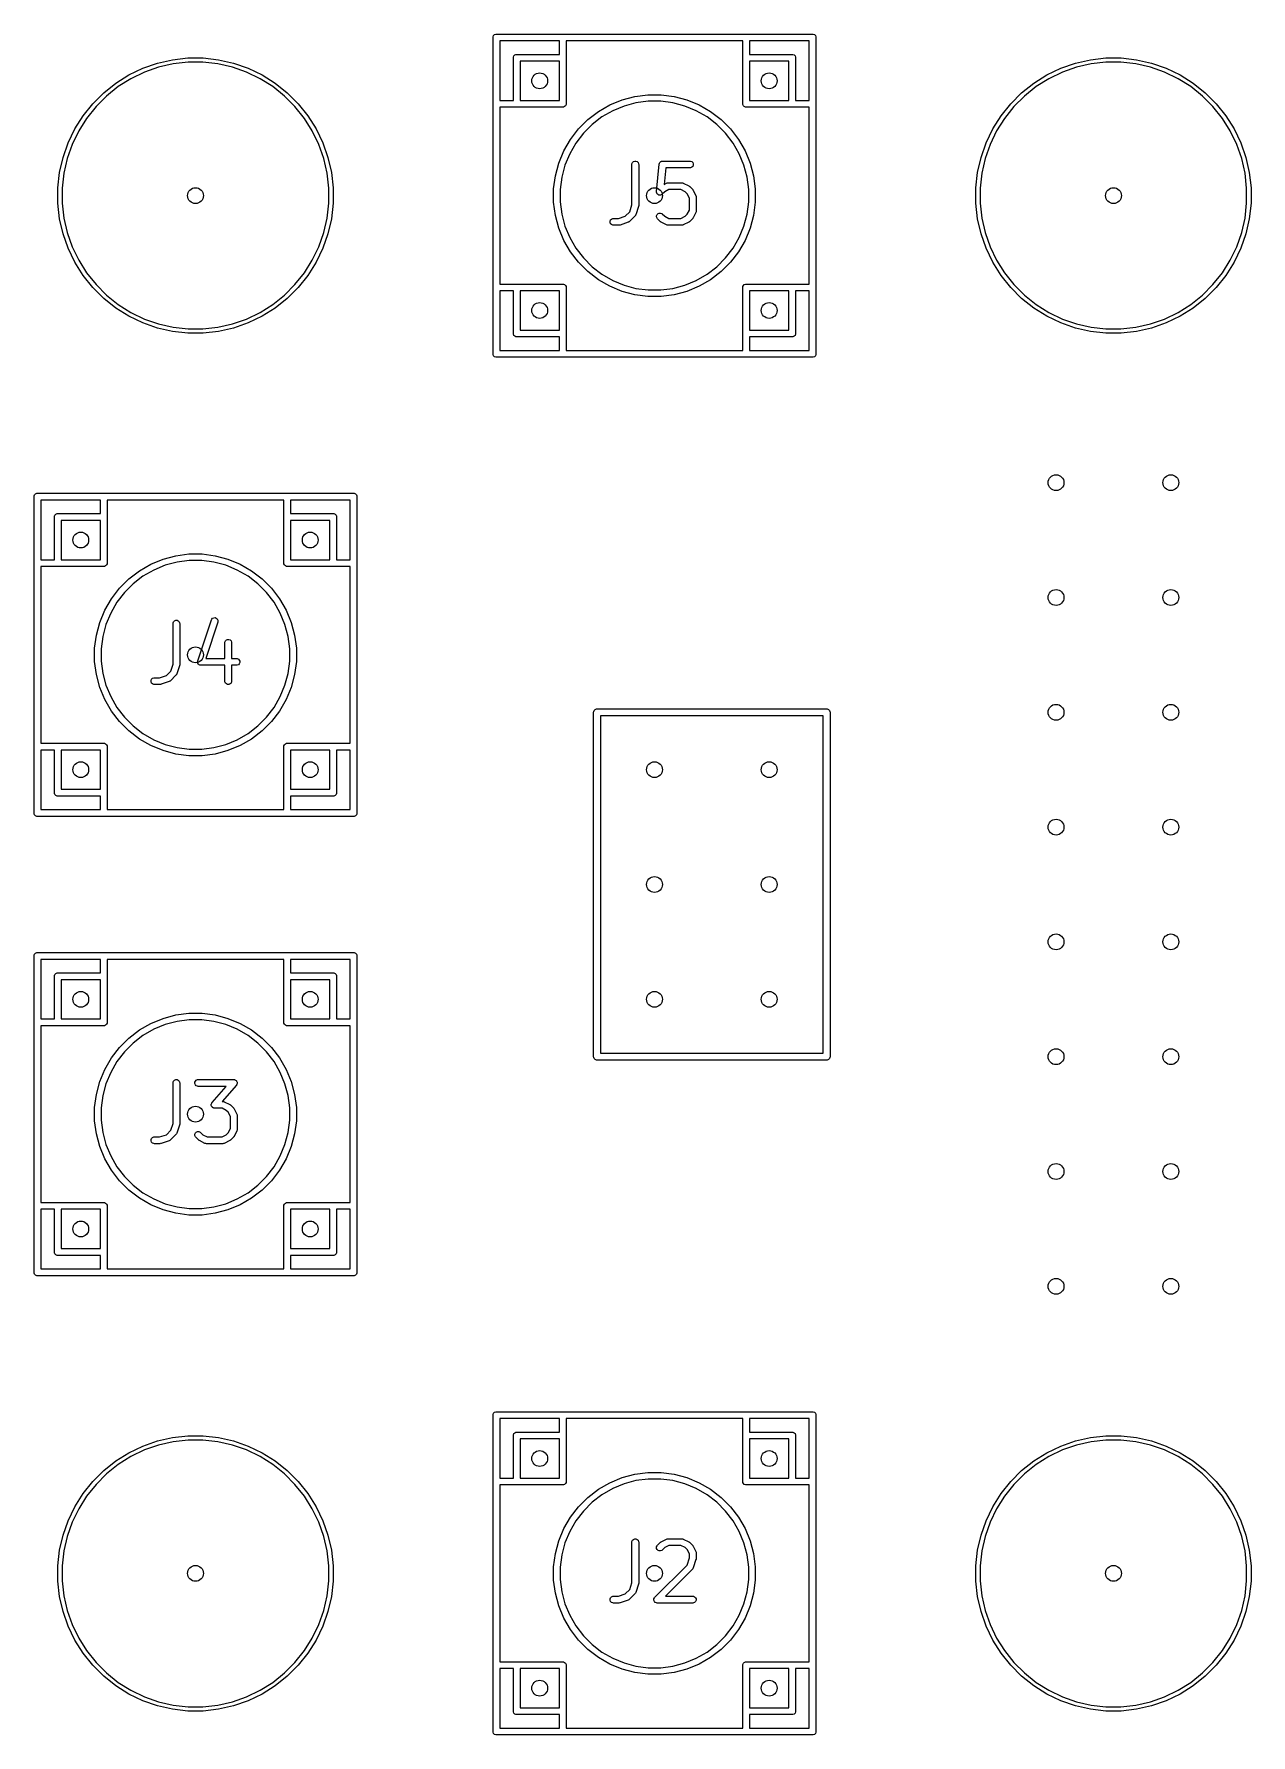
# Model space of a CAD drawing. Extents: x -0.14 to 0.92, y -0.14 to 1.34.
import ezdxf

# ---------------------------------------------------------------- set-up
doc = ezdxf.new("R2010")
doc.units = 0
doc.header["$MEASUREMENT"] = 0
doc.layers.add('BLACK', color=7, linetype='CONTINUOUS')

msp = doc.modelspace()

# ---------------------------------------------------------------- linework, layer by layer
at = {"layer": 'BLACK', "linetype": 'CONTINUOUS'}
for p, q in [((0.2593, 1.3384), (0.2597, 1.3394)), ((0.2593, 1.3378), (0.2593, 1.3384)), ((0.2593, 1.0622), (0.2593, 1.3378)), ((0.2597, 1.3394), (0.2606, 1.3403)), ((0.2606, 1.3403), (0.2616, 1.3407)), ((0.2616, 1.3407), (0.2622, 1.3407)), ((0.2622, 1.3407), (0.5378, 1.3407)), ((0.2652, 1.3348), (0.2652, 1.2829)), ((0.3171, 1.3348), (0.2652, 1.3348)), ((0.3171, 1.323), (0.3171, 1.3348)), ((0.323, 1.3348), (0.323, 1.2799)), ((0.477, 1.3348), (0.323, 1.3348)), ((0.477, 1.2799), (0.477, 1.3348)), ((0.4829, 1.3348), (0.4829, 1.323)), ((0.5348, 1.3348), (0.4829, 1.3348)), ((0.5348, 1.2829), (0.5348, 1.3348)), ((0.5378, 1.3407), (0.5384, 1.3407)), ((0.5384, 1.3407), (0.5394, 1.3403)), ((0.5394, 1.3403), (0.5403, 1.3394)), ((0.5403, 1.3394), (0.5407, 1.3384)), ((0.5407, 1.3384), (0.5407, 1.3378)), ((0.5407, 1.3378), (0.5407, 1.0622)), ((-0.0201, 1.3184), (-0.0067, 1.3199)), ((-0.0067, 1.3199), (0.0067, 1.3199)), ((0.0067, 1.3199), (0.0201, 1.3184)), ((0.277, 1.3207), (0.2775, 1.3217)), ((0.277, 1.3201), (0.277, 1.3207)), ((0.277, 1.2829), (0.277, 1.3201)), ((0.2775, 1.3217), (0.2783, 1.3225)), ((0.2783, 1.3225), (0.2793, 1.323)), ((0.2793, 1.323), (0.2799, 1.323)), ((0.2799, 1.323), (0.3171, 1.323)), ((0.4829, 1.323), (0.5201, 1.323)), ((0.5201, 1.323), (0.5207, 1.323)), ((0.5207, 1.323), (0.5217, 1.3225)), ((0.5217, 1.3225), (0.5225, 1.3217)), ((0.5225, 1.3217), (0.523, 1.3207)), ((0.523, 1.3207), (0.523, 1.3201)), ((0.523, 1.3201), (0.523, 1.2829)), ((0.7799, 1.3184), (0.7933, 1.3199)), ((0.7933, 1.3199), (0.8067, 1.3199)), ((0.8067, 1.3199), (0.8201, 1.3184)), ((-0.0695, 1.2979), (-0.0581, 1.3051)), ((-0.0581, 1.3051), (-0.0459, 1.3109)), ((-0.0445, 1.3075), (-0.0563, 1.3018)), ((-0.0459, 1.3109), (-0.0332, 1.3154)), ((-0.0322, 1.3118), (-0.0445, 1.3075)), ((-0.0332, 1.3154), (-0.0201, 1.3184)), ((-0.0195, 1.3147), (-0.0322, 1.3118)), ((-0.0065, 1.3161), (-0.0195, 1.3147)), ((0.0065, 1.3161), (-0.0065, 1.3161)), ((0.0195, 1.3147), (0.0065, 1.3161)), ((0.0322, 1.3118), (0.0195, 1.3147)), ((0.0201, 1.3184), (0.0332, 1.3154)), ((0.0445, 1.3075), (0.0322, 1.3118)), ((0.0332, 1.3154), (0.0459, 1.3109)), ((0.0563, 1.3018), (0.0445, 1.3075)), ((0.0459, 1.3109), (0.0581, 1.3051)), ((0.0581, 1.3051), (0.0695, 1.2979)), ((0.2829, 1.3171), (0.2829, 1.2829)), ((0.3171, 1.3171), (0.2829, 1.3171)), ((0.3171, 1.2829), (0.3171, 1.3171)), ((0.4829, 1.3171), (0.4829, 1.2829)), ((0.5171, 1.3171), (0.4829, 1.3171)), ((0.5171, 1.2829), (0.5171, 1.3171)), ((0.7305, 1.2979), (0.7419, 1.3051)), ((0.7419, 1.3051), (0.7541, 1.3109)), ((0.7555, 1.3075), (0.7437, 1.3018)), ((0.7541, 1.3109), (0.7668, 1.3154)), ((0.7678, 1.3118), (0.7555, 1.3075)), ((0.7668, 1.3154), (0.7799, 1.3184)), ((0.7805, 1.3147), (0.7678, 1.3118)), ((0.7935, 1.3161), (0.7805, 1.3147)), ((0.8065, 1.3161), (0.7935, 1.3161)), ((0.8195, 1.3147), (0.8065, 1.3161)), ((0.8322, 1.3118), (0.8195, 1.3147)), ((0.8201, 1.3184), (0.8332, 1.3154)), ((0.8445, 1.3075), (0.8322, 1.3118)), ((0.8332, 1.3154), (0.8459, 1.3109)), ((0.8563, 1.3018), (0.8445, 1.3075)), ((0.8459, 1.3109), (0.8581, 1.3051)), ((0.8581, 1.3051), (0.8695, 1.2979)), ((-0.0895, 1.28), (-0.08, 1.2895)), ((-0.08, 1.2895), (-0.0695, 1.2979)), ((-0.0673, 1.2949), (-0.0775, 1.2867)), ((-0.0563, 1.3018), (-0.0673, 1.2949)), ((0.0673, 1.2949), (0.0563, 1.3018)), ((0.0775, 1.2867), (0.0673, 1.2949)), ((0.0695, 1.2979), (0.08, 1.2895)), ((0.08, 1.2895), (0.0895, 1.28)), ((0.7105, 1.28), (0.72, 1.2895)), ((0.72, 1.2895), (0.7305, 1.2979)), ((0.7327, 1.2949), (0.7225, 1.2867)), ((0.7437, 1.3018), (0.7327, 1.2949)), ((0.8673, 1.2949), (0.8563, 1.3018)), ((0.8775, 1.2867), (0.8673, 1.2949)), ((0.8695, 1.2979), (0.88, 1.2895)), ((0.88, 1.2895), (0.8895, 1.28)), ((-0.0979, 1.2695), (-0.0895, 1.28)), ((-0.0867, 1.2775), (-0.0949, 1.2673)), ((-0.0775, 1.2867), (-0.0867, 1.2775)), ((0.0867, 1.2775), (0.0775, 1.2867)), ((0.0949, 1.2673), (0.0867, 1.2775)), ((0.0895, 1.28), (0.0979, 1.2695)), ((0.2652, 1.2829), (0.277, 1.2829)), ((0.3201, 1.277), (0.2652, 1.277)), ((0.2652, 1.277), (0.2652, 1.123)), ((0.2829, 1.2829), (0.3171, 1.2829)), ((0.3207, 1.277), (0.3201, 1.277)), ((0.3217, 1.2775), (0.3207, 1.277)), ((0.3225, 1.2783), (0.3217, 1.2775)), ((0.323, 1.2793), (0.3225, 1.2783)), ((0.323, 1.2799), (0.323, 1.2793)), ((0.3511, 1.2733), (0.361, 1.279)), ((0.361, 1.279), (0.3717, 1.2834)), ((0.3735, 1.278), (0.3636, 1.2739)), ((0.3717, 1.2834), (0.3828, 1.2864)), ((0.3839, 1.2808), (0.3735, 1.278)), ((0.3828, 1.2864), (0.3942, 1.2879)), ((0.3946, 1.2822), (0.3839, 1.2808)), ((0.3942, 1.2879), (0.4058, 1.2879)), ((0.4054, 1.2822), (0.3946, 1.2822)), ((0.4161, 1.2808), (0.4054, 1.2822)), ((0.4058, 1.2879), (0.4172, 1.2864)), ((0.4265, 1.278), (0.4161, 1.2808)), ((0.4172, 1.2864), (0.4283, 1.2834)), ((0.4364, 1.2739), (0.4265, 1.278)), ((0.4283, 1.2834), (0.439, 1.279)), ((0.439, 1.279), (0.4489, 1.2733)), ((0.477, 1.2793), (0.477, 1.2799)), ((0.4775, 1.2783), (0.477, 1.2793)), ((0.4783, 1.2775), (0.4775, 1.2783)), ((0.4793, 1.277), (0.4783, 1.2775)), ((0.4799, 1.277), (0.4793, 1.277)), ((0.5348, 1.277), (0.4799, 1.277)), ((0.4829, 1.2829), (0.5171, 1.2829)), ((0.523, 1.2829), (0.5348, 1.2829)), ((0.5348, 1.123), (0.5348, 1.277)), ((0.7021, 1.2695), (0.7105, 1.28)), ((0.7133, 1.2775), (0.7051, 1.2673)), ((0.7225, 1.2867), (0.7133, 1.2775)), ((0.8867, 1.2775), (0.8775, 1.2867)), ((0.8949, 1.2673), (0.8867, 1.2775)), ((0.8895, 1.28), (0.8979, 1.2695)), ((-0.1051, 1.2581), (-0.0979, 1.2695)), ((-0.0949, 1.2673), (-0.1018, 1.2563)), ((0.1018, 1.2563), (0.0949, 1.2673)), ((0.0979, 1.2695), (0.1051, 1.2581)), ((0.3338, 1.2581), (0.3419, 1.2662)), ((0.3457, 1.2619), (0.3381, 1.2543)), ((0.3419, 1.2662), (0.3511, 1.2733)), ((0.3542, 1.2685), (0.3457, 1.2619)), ((0.3636, 1.2739), (0.3542, 1.2685)), ((0.4458, 1.2685), (0.4364, 1.2739)), ((0.4543, 1.2619), (0.4458, 1.2685)), ((0.4489, 1.2733), (0.4581, 1.2662)), ((0.4619, 1.2543), (0.4543, 1.2619)), ((0.4581, 1.2662), (0.4662, 1.2581)), ((0.6949, 1.2581), (0.7021, 1.2695)), ((0.7051, 1.2673), (0.6982, 1.2563)), ((0.9018, 1.2563), (0.8949, 1.2673)), ((0.8979, 1.2695), (0.9051, 1.2581)), ((-0.1154, 1.2332), (-0.1109, 1.2459)), ((-0.1075, 1.2445), (-0.1118, 1.2322)), ((-0.1109, 1.2459), (-0.1051, 1.2581)), ((-0.1018, 1.2563), (-0.1075, 1.2445)), ((0.1075, 1.2445), (0.1018, 1.2563)), ((0.1051, 1.2581), (0.1109, 1.2459)), ((0.1118, 1.2322), (0.1075, 1.2445)), ((0.1109, 1.2459), (0.1154, 1.2332)), ((0.321, 1.239), (0.3267, 1.2489)), ((0.3315, 1.2458), (0.3261, 1.2364)), ((0.3267, 1.2489), (0.3338, 1.2581)), ((0.3381, 1.2543), (0.3315, 1.2458)), ((0.4685, 1.2458), (0.4619, 1.2543)), ((0.4662, 1.2581), (0.4733, 1.2489)), ((0.4739, 1.2364), (0.4685, 1.2458)), ((0.4733, 1.2489), (0.479, 1.239)), ((0.6846, 1.2332), (0.6891, 1.2459)), ((0.6925, 1.2445), (0.6882, 1.2322)), ((0.6891, 1.2459), (0.6949, 1.2581)), ((0.6982, 1.2563), (0.6925, 1.2445)), ((0.9075, 1.2445), (0.9018, 1.2563)), ((0.9051, 1.2581), (0.9109, 1.2459)), ((0.9118, 1.2322), (0.9075, 1.2445)), ((0.9109, 1.2459), (0.9154, 1.2332)), ((-0.1184, 1.2201), (-0.1154, 1.2332)), ((-0.1118, 1.2322), (-0.1147, 1.2195)), ((0.1147, 1.2195), (0.1118, 1.2322)), ((0.1154, 1.2332), (0.1184, 1.2201)), ((0.3166, 1.2283), (0.321, 1.239)), ((0.3261, 1.2364), (0.322, 1.2265)), ((0.3817, 1.2296), (0.3828, 1.2301)), ((0.3828, 1.2301), (0.3839, 1.2301)), ((0.3839, 1.2301), (0.385, 1.2296)), ((0.4055, 1.2296), (0.4056, 1.2297)), ((0.4056, 1.2297), (0.4058, 1.2298)), ((0.4058, 1.2298), (0.4062, 1.2299)), ((0.4062, 1.2299), (0.4066, 1.2301)), ((0.4066, 1.2301), (0.4068, 1.2301)), ((0.4068, 1.2301), (0.4069, 1.2301)), ((0.4069, 1.2301), (0.4069, 1.2301)), ((0.4069, 1.2301), (0.4071, 1.2301)), ((0.4071, 1.2301), (0.431, 1.2301)), ((0.431, 1.2301), (0.4315, 1.2301)), ((0.4315, 1.2301), (0.4326, 1.2296)), ((0.478, 1.2265), (0.4739, 1.2364)), ((0.479, 1.239), (0.4834, 1.2283)), ((0.6816, 1.2201), (0.6846, 1.2332)), ((0.6882, 1.2322), (0.6853, 1.2195)), ((0.9147, 1.2195), (0.9118, 1.2322)), ((0.9154, 1.2332), (0.9184, 1.2201)), ((-0.1199, 1.2067), (-0.1184, 1.2201)), ((-0.1147, 1.2195), (-0.1161, 1.2065)), ((0.1161, 1.2065), (0.1147, 1.2195)), ((0.1184, 1.2201), (0.1199, 1.2067)), ((0.3121, 1.2058), (0.3136, 1.2172)), ((0.3136, 1.2172), (0.3166, 1.2283)), ((0.3192, 1.2161), (0.3178, 1.2054)), ((0.322, 1.2265), (0.3192, 1.2161)), ((0.3804, 1.2278), (0.3809, 1.2288)), ((0.3804, 1.2272), (0.3804, 1.2278)), ((0.3804, 1.1919), (0.3804, 1.2272)), ((0.3809, 1.2288), (0.3817, 1.2296)), ((0.385, 1.2296), (0.3858, 1.2288)), ((0.3858, 1.2288), (0.3862, 1.2278)), ((0.3862, 1.2278), (0.3863, 1.2272)), ((0.3863, 1.2272), (0.3863, 1.1915)), ((0.4018, 1.2037), (0.4042, 1.2275)), ((0.4042, 1.2277), (0.4042, 1.2278)), ((0.4042, 1.2278), (0.4043, 1.2278)), ((0.4042, 1.2275), (0.4042, 1.2277)), ((0.4043, 1.228), (0.4045, 1.2284)), ((0.4043, 1.2278), (0.4043, 1.228)), ((0.4045, 1.2284), (0.4047, 1.2288)), ((0.4047, 1.2288), (0.4048, 1.2289)), ((0.4048, 1.2289), (0.4049, 1.2291)), ((0.4049, 1.2291), (0.4052, 1.2293)), ((0.4052, 1.2293), (0.4055, 1.2296)), ((0.4098, 1.2242), (0.4084, 1.2097)), ((0.431, 1.2242), (0.4098, 1.2242)), ((0.4315, 1.2243), (0.431, 1.2242)), ((0.4326, 1.2247), (0.4315, 1.2243)), ((0.4326, 1.2296), (0.4334, 1.2288)), ((0.4334, 1.2255), (0.4326, 1.2247)), ((0.4334, 1.2288), (0.4338, 1.2278)), ((0.4338, 1.2266), (0.4334, 1.2255)), ((0.4338, 1.2278), (0.4338, 1.2266)), ((0.4808, 1.2161), (0.478, 1.2265)), ((0.4822, 1.2054), (0.4808, 1.2161)), ((0.4834, 1.2283), (0.4864, 1.2172)), ((0.4864, 1.2172), (0.4879, 1.2058)), ((0.6801, 1.2067), (0.6816, 1.2201)), ((0.6853, 1.2195), (0.6839, 1.2065)), ((0.9161, 1.2065), (0.9147, 1.2195)), ((0.9184, 1.2201), (0.9199, 1.2067)), ((-0.1199, 1.2065), (-0.1199, 1.2067)), ((-0.1199, 1.1933), (-0.1199, 1.2065)), ((-0.1161, 1.2065), (-0.1161, 1.1935)), ((0.1161, 1.1935), (0.1161, 1.2065)), ((0.1199, 1.2067), (0.1199, 1.1933)), ((0.3121, 1.2054), (0.3121, 1.2058)), ((0.3121, 1.1942), (0.3121, 1.2054)), ((0.3178, 1.2054), (0.3178, 1.1946)), ((0.4018, 1.2031), (0.4018, 1.2037)), ((0.4019, 1.2029), (0.4018, 1.2031)), ((0.4019, 1.2028), (0.4019, 1.2029)), ((0.402, 1.2024), (0.4019, 1.2028)), ((0.4022, 1.202), (0.402, 1.2024)), ((0.4022, 1.2019), (0.4022, 1.202)), ((0.4023, 1.2017), (0.4022, 1.2019)), ((0.4026, 1.2014), (0.4023, 1.2017)), ((0.4029, 1.2011), (0.4026, 1.2014)), ((0.403, 1.201), (0.4029, 1.2011)), ((0.4031, 1.2009), (0.403, 1.201)), ((0.4035, 1.2007), (0.4031, 1.2009)), ((0.4039, 1.2005), (0.4035, 1.2007)), ((0.404, 1.2005), (0.4039, 1.2005)), ((0.4042, 1.2005), (0.404, 1.2005)), ((0.4046, 1.2005), (0.4042, 1.2005)), ((0.405, 1.2004), (0.4046, 1.2005)), ((0.4052, 1.2005), (0.405, 1.2004)), ((0.4053, 1.2005), (0.4052, 1.2005)), ((0.4057, 1.2006), (0.4053, 1.2005)), ((0.4061, 1.2008), (0.4057, 1.2006)), ((0.4063, 1.2009), (0.4061, 1.2008)), ((0.4064, 1.2009), (0.4063, 1.2009)), ((0.4068, 1.2013), (0.4064, 1.2009)), ((0.4089, 1.2033), (0.4068, 1.2013)), ((0.4084, 1.2097), (0.4106, 1.2108)), ((0.4126, 1.2052), (0.4089, 1.2033)), ((0.4106, 1.2108), (0.4111, 1.211)), ((0.4111, 1.211), (0.4112, 1.211)), ((0.4112, 1.211), (0.4113, 1.211)), ((0.4113, 1.211), (0.4119, 1.2111)), ((0.4119, 1.2111), (0.4238, 1.2111)), ((0.4231, 1.2052), (0.4126, 1.2052)), ((0.4268, 1.2033), (0.4231, 1.2052)), ((0.4238, 1.2111), (0.4244, 1.211)), ((0.4244, 1.211), (0.4245, 1.211)), ((0.4245, 1.211), (0.4246, 1.211)), ((0.4246, 1.211), (0.4251, 1.2108)), ((0.4251, 1.2108), (0.4299, 1.2084)), ((0.4285, 1.2016), (0.4268, 1.2033)), ((0.4304, 1.1979), (0.4285, 1.2016)), ((0.4299, 1.2084), (0.4301, 1.2082)), ((0.4301, 1.2082), (0.4302, 1.2082)), ((0.4302, 1.2082), (0.4303, 1.2081)), ((0.4303, 1.2081), (0.4304, 1.2081)), ((0.4304, 1.2081), (0.4304, 1.208)), ((0.4304, 1.208), (0.4307, 1.2078)), ((0.4307, 1.2078), (0.433, 1.2055)), ((0.433, 1.2055), (0.4332, 1.2052)), ((0.4332, 1.2052), (0.4333, 1.2052)), ((0.4333, 1.2052), (0.4333, 1.2051)), ((0.4333, 1.2051), (0.4334, 1.205)), ((0.4334, 1.205), (0.4334, 1.2049)), ((0.4334, 1.2049), (0.4336, 1.2047)), ((0.4336, 1.2047), (0.436, 1.1999)), ((0.4822, 1.1946), (0.4822, 1.2054)), ((0.4879, 1.2058), (0.4879, 1.1942)), ((0.6801, 1.2065), (0.6801, 1.2067)), ((0.6801, 1.1933), (0.6801, 1.2065)), ((0.6839, 1.2065), (0.6839, 1.1935)), ((0.9161, 1.1935), (0.9161, 1.2065)), ((0.9199, 1.2067), (0.9199, 1.1933)), ((-0.1184, 1.1799), (-0.1199, 1.1933)), ((-0.1161, 1.1935), (-0.1147, 1.1805)), ((0.1147, 1.1805), (0.1161, 1.1935)), ((0.1199, 1.1933), (0.1184, 1.1799)), ((0.3136, 1.1828), (0.3121, 1.1942)), ((0.3178, 1.1946), (0.3192, 1.1839)), ((0.3746, 1.1821), (0.3784, 1.1859)), ((0.3784, 1.1859), (0.3804, 1.1919)), ((0.3861, 1.1905), (0.3838, 1.1834)), ((0.3862, 1.1908), (0.3861, 1.1905)), ((0.3863, 1.1911), (0.3862, 1.191)), ((0.3862, 1.191), (0.3862, 1.1909)), ((0.3862, 1.1909), (0.3862, 1.1908)), ((0.3863, 1.1915), (0.3863, 1.1912)), ((0.3863, 1.1912), (0.3863, 1.1911)), ((0.4285, 1.1837), (0.4304, 1.1874)), ((0.4304, 1.1874), (0.4304, 1.1979)), ((0.436, 1.1854), (0.4336, 1.1806)), ((0.436, 1.1999), (0.4362, 1.1994)), ((0.4362, 1.1859), (0.436, 1.1854)), ((0.4362, 1.1994), (0.4362, 1.1993)), ((0.4362, 1.1993), (0.4362, 1.1992)), ((0.4362, 1.1992), (0.4363, 1.1986)), ((0.4363, 1.1867), (0.4362, 1.1861)), ((0.4362, 1.1861), (0.4362, 1.186)), ((0.4362, 1.186), (0.4362, 1.1859)), ((0.4363, 1.1986), (0.4363, 1.1867)), ((0.4808, 1.1839), (0.4822, 1.1946)), ((0.4879, 1.1942), (0.4864, 1.1828)), ((0.6816, 1.1799), (0.6801, 1.1933)), ((0.6839, 1.1935), (0.6853, 1.1805)), ((0.9147, 1.1805), (0.9161, 1.1935)), ((0.9199, 1.1933), (0.9184, 1.1799)), ((-0.1154, 1.1668), (-0.1184, 1.1799)), ((-0.1147, 1.1805), (-0.1118, 1.1678)), ((0.1118, 1.1678), (0.1147, 1.1805)), ((0.1184, 1.1799), (0.1154, 1.1668)), ((0.3166, 1.1717), (0.3136, 1.1828)), ((0.321, 1.161), (0.3166, 1.1717)), ((0.3192, 1.1839), (0.322, 1.1735)), ((0.322, 1.1735), (0.3261, 1.1636)), ((0.3614, 1.1778), (0.3618, 1.1788)), ((0.3614, 1.1766), (0.3614, 1.1778)), ((0.3618, 1.1755), (0.3614, 1.1766)), ((0.3618, 1.1788), (0.3626, 1.1796)), ((0.3626, 1.1747), (0.3618, 1.1755)), ((0.3626, 1.1796), (0.3637, 1.1801)), ((0.3637, 1.1743), (0.3626, 1.1747)), ((0.3637, 1.1801), (0.3643, 1.1801)), ((0.3643, 1.1742), (0.3637, 1.1743)), ((0.3643, 1.1801), (0.3686, 1.1801)), ((0.369, 1.1742), (0.3643, 1.1742)), ((0.3686, 1.1801), (0.3746, 1.1821)), ((0.3693, 1.1743), (0.369, 1.1742)), ((0.3694, 1.1742), (0.3693, 1.1743)), ((0.3695, 1.1743), (0.3694, 1.1742)), ((0.3696, 1.1743), (0.3695, 1.1743)), ((0.3697, 1.1743), (0.3696, 1.1743)), ((0.37, 1.1744), (0.3697, 1.1743)), ((0.3771, 1.1768), (0.37, 1.1744)), ((0.3777, 1.177), (0.3771, 1.1768)), ((0.3778, 1.1771), (0.3777, 1.1771)), ((0.3777, 1.1771), (0.3777, 1.177)), ((0.3783, 1.1775), (0.3778, 1.1771)), ((0.383, 1.1822), (0.3783, 1.1775)), ((0.3834, 1.1827), (0.383, 1.1822)), ((0.3835, 1.1829), (0.3834, 1.1828)), ((0.3834, 1.1828), (0.3834, 1.1827)), ((0.3838, 1.1834), (0.3835, 1.1829)), ((0.4019, 1.1825), (0.4023, 1.1836)), ((0.4019, 1.1814), (0.4019, 1.1825)), ((0.4023, 1.1803), (0.4019, 1.1814)), ((0.4023, 1.1836), (0.4031, 1.1844)), ((0.4027, 1.1799), (0.4023, 1.1803)), ((0.4051, 1.1775), (0.4027, 1.1799)), ((0.4031, 1.1844), (0.4042, 1.1848)), ((0.4042, 1.1848), (0.4053, 1.1848)), ((0.4053, 1.1773), (0.4051, 1.1775)), ((0.4053, 1.1848), (0.4064, 1.1844)), ((0.4053, 1.1772), (0.4053, 1.1773)), ((0.4054, 1.1772), (0.4053, 1.1772)), ((0.4055, 1.1771), (0.4054, 1.1772)), ((0.4056, 1.1771), (0.4055, 1.1771)), ((0.4058, 1.1769), (0.4056, 1.1771)), ((0.4106, 1.1745), (0.4058, 1.1769)), ((0.4064, 1.1844), (0.4068, 1.184)), ((0.4068, 1.184), (0.4089, 1.182)), ((0.4089, 1.182), (0.4126, 1.1801)), ((0.4111, 1.1743), (0.4106, 1.1745)), ((0.4112, 1.1743), (0.4111, 1.1743)), ((0.4113, 1.1743), (0.4112, 1.1743)), ((0.4119, 1.1742), (0.4113, 1.1743)), ((0.4238, 1.1742), (0.4119, 1.1742)), ((0.4126, 1.1801), (0.4231, 1.1801)), ((0.4231, 1.1801), (0.4268, 1.182)), ((0.4244, 1.1743), (0.4238, 1.1742)), ((0.4245, 1.1743), (0.4244, 1.1743)), ((0.4246, 1.1743), (0.4245, 1.1743)), ((0.4251, 1.1745), (0.4246, 1.1743)), ((0.4299, 1.1769), (0.4251, 1.1745)), ((0.4268, 1.182), (0.4285, 1.1837)), ((0.4301, 1.1771), (0.4299, 1.1769)), ((0.4302, 1.1771), (0.4301, 1.1771)), ((0.4303, 1.1772), (0.4302, 1.1771)), ((0.4304, 1.1772), (0.4303, 1.1772)), ((0.4307, 1.1775), (0.4304, 1.1773)), ((0.4304, 1.1773), (0.4304, 1.1772)), ((0.433, 1.1799), (0.4307, 1.1775)), ((0.4332, 1.1801), (0.433, 1.1799)), ((0.4333, 1.1801), (0.4332, 1.1801)), ((0.4334, 1.1803), (0.4333, 1.1802)), ((0.4333, 1.1802), (0.4333, 1.1801)), ((0.4336, 1.1806), (0.4334, 1.1804)), ((0.4334, 1.1804), (0.4334, 1.1803)), ((0.4739, 1.1636), (0.478, 1.1735)), ((0.478, 1.1735), (0.4808, 1.1839)), ((0.4834, 1.1717), (0.479, 1.161)), ((0.4864, 1.1828), (0.4834, 1.1717)), ((0.6846, 1.1668), (0.6816, 1.1799)), ((0.6853, 1.1805), (0.6882, 1.1678)), ((0.9118, 1.1678), (0.9147, 1.1805)), ((0.9184, 1.1799), (0.9154, 1.1668)), ((-0.1109, 1.1541), (-0.1154, 1.1668)), ((-0.1118, 1.1678), (-0.1075, 1.1555)), ((0.1075, 1.1555), (0.1118, 1.1678)), ((0.1154, 1.1668), (0.1109, 1.1541)), ((0.3267, 1.1511), (0.321, 1.161)), ((0.3261, 1.1636), (0.3315, 1.1542)), ((0.4685, 1.1542), (0.4739, 1.1636)), ((0.479, 1.161), (0.4733, 1.1511)), ((0.6891, 1.1541), (0.6846, 1.1668)), ((0.6882, 1.1678), (0.6925, 1.1555)), ((0.9075, 1.1555), (0.9118, 1.1678)), ((0.9154, 1.1668), (0.9109, 1.1541)), ((-0.1051, 1.1419), (-0.1109, 1.1541)), ((-0.1075, 1.1555), (-0.1018, 1.1437)), ((-0.0979, 1.1305), (-0.1051, 1.1419)), ((-0.1018, 1.1437), (-0.0949, 1.1327)), ((0.0949, 1.1327), (0.1018, 1.1437)), ((0.1051, 1.1419), (0.0979, 1.1305)), ((0.1018, 1.1437), (0.1075, 1.1555)), ((0.1109, 1.1541), (0.1051, 1.1419)), ((0.3338, 1.1419), (0.3267, 1.1511)), ((0.3315, 1.1542), (0.3381, 1.1457)), ((0.3419, 1.1338), (0.3338, 1.1419)), ((0.3381, 1.1457), (0.3457, 1.1381)), ((0.4543, 1.1381), (0.4619, 1.1457)), ((0.4662, 1.1419), (0.4581, 1.1338)), ((0.4619, 1.1457), (0.4685, 1.1542)), ((0.4733, 1.1511), (0.4662, 1.1419)), ((0.6949, 1.1419), (0.6891, 1.1541)), ((0.6925, 1.1555), (0.6982, 1.1437)), ((0.7021, 1.1305), (0.6949, 1.1419)), ((0.6982, 1.1437), (0.7051, 1.1327)), ((0.8949, 1.1327), (0.9018, 1.1437)), ((0.9051, 1.1419), (0.8979, 1.1305)), ((0.9018, 1.1437), (0.9075, 1.1555)), ((0.9109, 1.1541), (0.9051, 1.1419)), ((-0.0895, 1.12), (-0.0979, 1.1305)), ((-0.0949, 1.1327), (-0.0867, 1.1225)), ((0.0867, 1.1225), (0.0949, 1.1327)), ((0.0979, 1.1305), (0.0895, 1.12)), ((0.3511, 1.1267), (0.3419, 1.1338)), ((0.3457, 1.1381), (0.3542, 1.1315)), ((0.361, 1.121), (0.3511, 1.1267)), ((0.3542, 1.1315), (0.3636, 1.1261)), ((0.3636, 1.1261), (0.3735, 1.122)), ((0.4265, 1.122), (0.4364, 1.1261)), ((0.4364, 1.1261), (0.4458, 1.1315)), ((0.4489, 1.1267), (0.439, 1.121)), ((0.4458, 1.1315), (0.4543, 1.1381)), ((0.4581, 1.1338), (0.4489, 1.1267)), ((0.7105, 1.12), (0.7021, 1.1305)), ((0.7051, 1.1327), (0.7133, 1.1225)), ((0.8867, 1.1225), (0.8949, 1.1327)), ((0.8979, 1.1305), (0.8895, 1.12)), ((-0.08, 1.1105), (-0.0895, 1.12)), ((-0.0867, 1.1225), (-0.0775, 1.1133)), ((-0.0775, 1.1133), (-0.0673, 1.1051)), ((0.0673, 1.1051), (0.0775, 1.1133)), ((0.0775, 1.1133), (0.0867, 1.1225)), ((0.0895, 1.12), (0.08, 1.1105)), ((0.2652, 1.123), (0.3201, 1.123)), ((0.2652, 1.1171), (0.2652, 1.0652)), ((0.277, 1.1171), (0.2652, 1.1171)), ((0.277, 1.0799), (0.277, 1.1171)), ((0.2829, 1.1171), (0.2829, 1.0829)), ((0.3171, 1.1171), (0.2829, 1.1171)), ((0.3171, 1.0829), (0.3171, 1.1171)), ((0.3201, 1.123), (0.3207, 1.123)), ((0.3207, 1.123), (0.3217, 1.1225)), ((0.3217, 1.1225), (0.3225, 1.1217)), ((0.3225, 1.1217), (0.323, 1.1207)), ((0.323, 1.1207), (0.323, 1.1201)), ((0.323, 1.1201), (0.323, 1.0652)), ((0.3717, 1.1166), (0.361, 1.121)), ((0.3828, 1.1136), (0.3717, 1.1166)), ((0.3735, 1.122), (0.3839, 1.1192)), ((0.3942, 1.1121), (0.3828, 1.1136)), ((0.3839, 1.1192), (0.3946, 1.1178)), ((0.4058, 1.1121), (0.3942, 1.1121)), ((0.3946, 1.1178), (0.4054, 1.1178)), ((0.4054, 1.1178), (0.4161, 1.1192)), ((0.4172, 1.1136), (0.4058, 1.1121)), ((0.4161, 1.1192), (0.4265, 1.122)), ((0.4283, 1.1166), (0.4172, 1.1136)), ((0.439, 1.121), (0.4283, 1.1166)), ((0.477, 1.1207), (0.4775, 1.1217)), ((0.477, 1.1201), (0.477, 1.1207)), ((0.477, 1.0652), (0.477, 1.1201)), ((0.4775, 1.1217), (0.4783, 1.1225)), ((0.4783, 1.1225), (0.4793, 1.123)), ((0.4793, 1.123), (0.4799, 1.123)), ((0.4799, 1.123), (0.5348, 1.123)), ((0.4829, 1.1171), (0.4829, 1.0829)), ((0.5171, 1.1171), (0.4829, 1.1171)), ((0.5171, 1.0829), (0.5171, 1.1171)), ((0.523, 1.1171), (0.523, 1.0799)), ((0.5348, 1.1171), (0.523, 1.1171)), ((0.5348, 1.0652), (0.5348, 1.1171)), ((0.72, 1.1105), (0.7105, 1.12)), ((0.7133, 1.1225), (0.7225, 1.1133)), ((0.7225, 1.1133), (0.7327, 1.1051)), ((0.8673, 1.1051), (0.8775, 1.1133)), ((0.8775, 1.1133), (0.8867, 1.1225)), ((0.8895, 1.12), (0.88, 1.1105)), ((-0.0695, 1.1021), (-0.08, 1.1105)), ((-0.0581, 1.0949), (-0.0695, 1.1021)), ((-0.0673, 1.1051), (-0.0563, 1.0982)), ((-0.0563, 1.0982), (-0.0445, 1.0925)), ((0.0445, 1.0925), (0.0563, 1.0982)), ((0.0563, 1.0982), (0.0673, 1.1051)), ((0.0695, 1.1021), (0.0581, 1.0949)), ((0.08, 1.1105), (0.0695, 1.1021)), ((0.7305, 1.1021), (0.72, 1.1105)), ((0.7419, 1.0949), (0.7305, 1.1021)), ((0.7327, 1.1051), (0.7437, 1.0982)), ((0.7437, 1.0982), (0.7555, 1.0925)), ((0.8445, 1.0925), (0.8563, 1.0982)), ((0.8563, 1.0982), (0.8673, 1.1051)), ((0.8695, 1.1021), (0.8581, 1.0949)), ((0.88, 1.1105), (0.8695, 1.1021)), ((-0.0459, 1.0891), (-0.0581, 1.0949)), ((-0.0332, 1.0846), (-0.0459, 1.0891)), ((-0.0445, 1.0925), (-0.0322, 1.0882)), ((-0.0201, 1.0816), (-0.0332, 1.0846)), ((-0.0322, 1.0882), (-0.0195, 1.0853)), ((-0.0067, 1.0801), (-0.0201, 1.0816)), ((-0.0195, 1.0853), (-0.0065, 1.0839)), ((-0.0065, 1.0839), (0.0065, 1.0839)), ((0.0065, 1.0839), (0.0195, 1.0853)), ((0.0201, 1.0816), (0.0067, 1.0801)), ((0.0195, 1.0853), (0.0322, 1.0882)), ((0.0332, 1.0846), (0.0201, 1.0816)), ((0.0322, 1.0882), (0.0445, 1.0925)), ((0.0459, 1.0891), (0.0332, 1.0846)), ((0.0581, 1.0949), (0.0459, 1.0891)), ((0.2829, 1.0829), (0.3171, 1.0829)), ((0.4829, 1.0829), (0.5171, 1.0829)), ((0.7541, 1.0891), (0.7419, 1.0949)), ((0.7668, 1.0846), (0.7541, 1.0891)), ((0.7555, 1.0925), (0.7678, 1.0882)), ((0.7799, 1.0816), (0.7668, 1.0846)), ((0.7678, 1.0882), (0.7805, 1.0853)), ((0.7933, 1.0801), (0.7799, 1.0816)), ((0.7805, 1.0853), (0.7935, 1.0839)), ((0.7935, 1.0839), (0.8065, 1.0839)), ((0.8065, 1.0839), (0.8195, 1.0853)), ((0.8201, 1.0816), (0.8067, 1.0801)), ((0.8195, 1.0853), (0.8322, 1.0882)), ((0.8332, 1.0846), (0.8201, 1.0816)), ((0.8322, 1.0882), (0.8445, 1.0925)), ((0.8459, 1.0891), (0.8332, 1.0846)), ((0.8581, 1.0949), (0.8459, 1.0891)), ((0.0067, 1.0801), (-0.0067, 1.0801)), ((0.277, 1.0793), (0.277, 1.0799)), ((0.2775, 1.0783), (0.277, 1.0793)), ((0.2783, 1.0775), (0.2775, 1.0783)), ((0.2793, 1.077), (0.2783, 1.0775)), ((0.2799, 1.077), (0.2793, 1.077)), ((0.3171, 1.077), (0.2799, 1.077)), ((0.3171, 1.0652), (0.3171, 1.077)), ((0.5201, 1.077), (0.4829, 1.077)), ((0.4829, 1.077), (0.4829, 1.0652)), ((0.5207, 1.077), (0.5201, 1.077)), ((0.5217, 1.0775), (0.5207, 1.077)), ((0.5225, 1.0783), (0.5217, 1.0775)), ((0.523, 1.0793), (0.5225, 1.0783)), ((0.523, 1.0799), (0.523, 1.0793)), ((0.8067, 1.0801), (0.7933, 1.0801)), ((0.2593, 1.0616), (0.2593, 1.0622)), ((0.2597, 1.0606), (0.2593, 1.0616)), ((0.2606, 1.0597), (0.2597, 1.0606)), ((0.2616, 1.0593), (0.2606, 1.0597)), ((0.2622, 1.0593), (0.2616, 1.0593)), ((0.5378, 1.0593), (0.2622, 1.0593)), ((0.2652, 1.0652), (0.3171, 1.0652)), ((0.323, 1.0652), (0.477, 1.0652)), ((0.4829, 1.0652), (0.5348, 1.0652)), ((0.5384, 1.0593), (0.5378, 1.0593)), ((0.5394, 1.0597), (0.5384, 1.0593)), ((0.5403, 1.0606), (0.5394, 1.0597)), ((0.5407, 1.0616), (0.5403, 1.0606)), ((0.5407, 1.0622), (0.5407, 1.0616)), ((-0.1407, 0.9384), (-0.1403, 0.9394)), ((-0.1407, 0.9378), (-0.1407, 0.9384)), ((-0.1407, 0.6622), (-0.1407, 0.9378)), ((-0.1403, 0.9394), (-0.1394, 0.9403)), ((-0.1394, 0.9403), (-0.1384, 0.9407)), ((-0.1384, 0.9407), (-0.1378, 0.9407)), ((-0.1378, 0.9407), (0.1378, 0.9407)), ((-0.1348, 0.9348), (-0.1348, 0.8829)), ((-0.0829, 0.9348), (-0.1348, 0.9348)), ((-0.0829, 0.923), (-0.0829, 0.9348)), ((-0.077, 0.9348), (-0.077, 0.8799)), ((0.077, 0.9348), (-0.077, 0.9348)), ((0.077, 0.8799), (0.077, 0.9348)), ((0.0829, 0.9348), (0.0829, 0.923)), ((0.1348, 0.9348), (0.0829, 0.9348)), ((0.1348, 0.8829), (0.1348, 0.9348)), ((0.1378, 0.9407), (0.1384, 0.9407)), ((0.1384, 0.9407), (0.1394, 0.9403)), ((0.1394, 0.9403), (0.1403, 0.9394)), ((0.1403, 0.9394), (0.1407, 0.9384)), ((0.1407, 0.9384), (0.1407, 0.9378)), ((0.1407, 0.9378), (0.1407, 0.6622)), ((-0.123, 0.9207), (-0.1225, 0.9217)), ((-0.123, 0.9201), (-0.123, 0.9207)), ((-0.123, 0.8829), (-0.123, 0.9201)), ((-0.1225, 0.9217), (-0.1217, 0.9225)), ((-0.1217, 0.9225), (-0.1207, 0.923)), ((-0.1207, 0.923), (-0.1201, 0.923)), ((-0.1201, 0.923), (-0.0829, 0.923)), ((0.0829, 0.923), (0.1201, 0.923)), ((0.1201, 0.923), (0.1207, 0.923)), ((0.1207, 0.923), (0.1217, 0.9225)), ((0.1217, 0.9225), (0.1225, 0.9217)), ((0.1225, 0.9217), (0.123, 0.9207)), ((0.123, 0.9207), (0.123, 0.9201)), ((0.123, 0.9201), (0.123, 0.8829)), ((-0.1171, 0.9171), (-0.1171, 0.8829)), ((-0.0829, 0.9171), (-0.1171, 0.9171)), ((-0.0829, 0.8829), (-0.0829, 0.9171)), ((0.0829, 0.9171), (0.0829, 0.8829)), ((0.1171, 0.9171), (0.0829, 0.9171)), ((0.1171, 0.8829), (0.1171, 0.9171)), ((-0.1348, 0.8829), (-0.123, 0.8829)), ((-0.0799, 0.877), (-0.1348, 0.877)), ((-0.1348, 0.877), (-0.1348, 0.723)), ((-0.1171, 0.8829), (-0.0829, 0.8829)), ((-0.0793, 0.877), (-0.0799, 0.877)), ((-0.0783, 0.8775), (-0.0793, 0.877)), ((-0.0775, 0.8783), (-0.0783, 0.8775)), ((-0.077, 0.8793), (-0.0775, 0.8783)), ((-0.077, 0.8799), (-0.077, 0.8793)), ((-0.0489, 0.8733), (-0.039, 0.879)), ((-0.039, 0.879), (-0.0283, 0.8834)), ((-0.0265, 0.878), (-0.0364, 0.8739)), ((-0.0283, 0.8834), (-0.0172, 0.8864)), ((-0.0161, 0.8808), (-0.0265, 0.878)), ((-0.0172, 0.8864), (-0.0058, 0.8879)), ((-0.0054, 0.8822), (-0.0161, 0.8808)), ((-0.0058, 0.8879), (0.0058, 0.8879)), ((0.0054, 0.8822), (-0.0054, 0.8822)), ((0.0161, 0.8808), (0.0054, 0.8822)), ((0.0058, 0.8879), (0.0172, 0.8864)), ((0.0265, 0.878), (0.0161, 0.8808)), ((0.0172, 0.8864), (0.0283, 0.8834)), ((0.0364, 0.8739), (0.0265, 0.878)), ((0.0283, 0.8834), (0.039, 0.879)), ((0.039, 0.879), (0.0489, 0.8733)), ((0.077, 0.8793), (0.077, 0.8799)), ((0.0775, 0.8783), (0.077, 0.8793)), ((0.0783, 0.8775), (0.0775, 0.8783)), ((0.0793, 0.877), (0.0783, 0.8775)), ((0.0799, 0.877), (0.0793, 0.877)), ((0.1348, 0.877), (0.0799, 0.877)), ((0.0829, 0.8829), (0.1171, 0.8829)), ((0.123, 0.8829), (0.1348, 0.8829)), ((0.1348, 0.723), (0.1348, 0.877)), ((-0.0662, 0.8581), (-0.0581, 0.8662)), ((-0.0543, 0.8619), (-0.0619, 0.8543)), ((-0.0581, 0.8662), (-0.0489, 0.8733)), ((-0.0458, 0.8685), (-0.0543, 0.8619)), ((-0.0364, 0.8739), (-0.0458, 0.8685)), ((0.0458, 0.8685), (0.0364, 0.8739)), ((0.0543, 0.8619), (0.0458, 0.8685)), ((0.0489, 0.8733), (0.0581, 0.8662)), ((0.0619, 0.8543), (0.0543, 0.8619)), ((0.0581, 0.8662), (0.0662, 0.8581)), ((-0.079, 0.839), (-0.0733, 0.8489)), ((-0.0685, 0.8458), (-0.0739, 0.8364)), ((-0.0733, 0.8489), (-0.0662, 0.8581)), ((-0.0619, 0.8543), (-0.0685, 0.8458)), ((0.0685, 0.8458), (0.0619, 0.8543)), ((0.0662, 0.8581), (0.0733, 0.8489)), ((0.0739, 0.8364), (0.0685, 0.8458)), ((0.0733, 0.8489), (0.079, 0.839)), ((-0.0834, 0.8283), (-0.079, 0.839)), ((-0.0739, 0.8364), (-0.078, 0.8265)), ((-0.0183, 0.8296), (-0.0172, 0.8301)), ((-0.0172, 0.8301), (-0.0161, 0.8301)), ((-0.0161, 0.8301), (-0.015, 0.8296)), ((0.002, 0.7948), (0.0139, 0.8305)), ((0.0139, 0.8305), (0.0141, 0.831)), ((0.0141, 0.831), (0.0149, 0.8319)), ((0.0149, 0.8319), (0.0159, 0.8324)), ((0.0159, 0.8324), (0.017, 0.8325)), ((0.017, 0.8325), (0.0181, 0.8321)), ((0.0181, 0.8321), (0.019, 0.8314)), ((0.019, 0.8314), (0.0195, 0.8303)), ((0.0195, 0.8303), (0.0196, 0.8292)), ((0.078, 0.8265), (0.0739, 0.8364)), ((0.079, 0.839), (0.0834, 0.8283)), ((-0.0879, 0.8058), (-0.0864, 0.8172)), ((-0.0864, 0.8172), (-0.0834, 0.8283)), ((-0.0808, 0.8161), (-0.0822, 0.8054)), ((-0.078, 0.8265), (-0.0808, 0.8161)), ((-0.0196, 0.8278), (-0.0191, 0.8288)), ((-0.0196, 0.8272), (-0.0196, 0.8278)), ((-0.0196, 0.7919), (-0.0196, 0.8272)), ((-0.0191, 0.8288), (-0.0183, 0.8296)), ((-0.015, 0.8296), (-0.0142, 0.8288)), ((-0.0142, 0.8288), (-0.0138, 0.8278)), ((-0.0138, 0.8278), (-0.0137, 0.8272)), ((-0.0137, 0.8272), (-0.0137, 0.7915)), ((0.0195, 0.8286), (0.0089, 0.7968)), ((0.0196, 0.8292), (0.0195, 0.8286)), ((0.0808, 0.8161), (0.078, 0.8265)), ((0.0822, 0.8054), (0.0808, 0.8161)), ((0.0834, 0.8283), (0.0864, 0.8172)), ((0.0864, 0.8172), (0.0879, 0.8058)), ((-0.0879, 0.8054), (-0.0879, 0.8058)), ((-0.0879, 0.7942), (-0.0879, 0.8054)), ((-0.0822, 0.8054), (-0.0822, 0.7946)), ((0.0256, 0.8105), (0.0257, 0.8111)), ((0.0256, 0.7968), (0.0256, 0.8105)), ((0.0257, 0.8111), (0.0261, 0.8121)), ((0.0261, 0.8121), (0.0269, 0.813)), ((0.0269, 0.813), (0.028, 0.8134)), ((0.028, 0.8134), (0.0291, 0.8134)), ((0.0291, 0.8134), (0.0302, 0.813)), ((0.0302, 0.813), (0.031, 0.8121)), ((0.031, 0.8121), (0.0315, 0.8111)), ((0.0315, 0.8111), (0.0315, 0.8105)), ((0.0315, 0.8105), (0.0315, 0.7968)), ((0.0822, 0.7946), (0.0822, 0.8054)), ((0.0879, 0.8058), (0.0879, 0.7942)), ((-0.0864, 0.7828), (-0.0879, 0.7942)), ((-0.0822, 0.7946), (-0.0808, 0.7839)), ((-0.0254, 0.7821), (-0.0216, 0.7859)), ((-0.0216, 0.7859), (-0.0196, 0.7919)), ((-0.0139, 0.7905), (-0.0162, 0.7834)), ((-0.0138, 0.7908), (-0.0139, 0.7905)), ((-0.0137, 0.7911), (-0.0138, 0.791)), ((-0.0138, 0.791), (-0.0138, 0.7909)), ((-0.0138, 0.7909), (-0.0138, 0.7908)), ((-0.0137, 0.7915), (-0.0137, 0.7912)), ((-0.0137, 0.7912), (-0.0137, 0.7911)), ((0.0018, 0.7942), (0.0019, 0.7944)), ((0.0019, 0.7937), (0.0018, 0.7942)), ((0.0019, 0.7945), (0.002, 0.7948)), ((0.0019, 0.7944), (0.0019, 0.7945)), ((0.0019, 0.7944), (0.0019, 0.7944)), ((0.0019, 0.7933), (0.0019, 0.7937)), ((0.0019, 0.7932), (0.0019, 0.7933)), ((0.0019, 0.7931), (0.0019, 0.7932)), ((0.0021, 0.7926), (0.0019, 0.7931)), ((0.0023, 0.7922), (0.0021, 0.7926)), ((0.0024, 0.7921), (0.0023, 0.7922)), ((0.0024, 0.792), (0.0024, 0.7921)), ((0.0028, 0.7917), (0.0024, 0.792)), ((0.0031, 0.7914), (0.0028, 0.7917)), ((0.0032, 0.7913), (0.0031, 0.7914)), ((0.0033, 0.7913), (0.0032, 0.7913)), ((0.0037, 0.7911), (0.0033, 0.7913)), ((0.0042, 0.7909), (0.0037, 0.7911)), ((0.0043, 0.7909), (0.0042, 0.7909)), ((0.0044, 0.7909), (0.0043, 0.7909)), ((0.0045, 0.7909), (0.0044, 0.7909)), ((0.0048, 0.7909), (0.0045, 0.7909)), ((0.0256, 0.7909), (0.0048, 0.7909)), ((0.0089, 0.7968), (0.0256, 0.7968)), ((0.0256, 0.7772), (0.0256, 0.7909)), ((0.0315, 0.7968), (0.0357, 0.7968)), ((0.0357, 0.7909), (0.0315, 0.7909)), ((0.0315, 0.7909), (0.0315, 0.7772)), ((0.0357, 0.7968), (0.0363, 0.7967)), ((0.0363, 0.7909), (0.0357, 0.7909)), ((0.0363, 0.7967), (0.0374, 0.7963)), ((0.0374, 0.7914), (0.0363, 0.7909)), ((0.0374, 0.7963), (0.0382, 0.7955)), ((0.0382, 0.7922), (0.0374, 0.7914)), ((0.0382, 0.7955), (0.0386, 0.7944)), ((0.0386, 0.7933), (0.0382, 0.7922)), ((0.0386, 0.7944), (0.0386, 0.7933)), ((0.0808, 0.7839), (0.0822, 0.7946)), ((0.0879, 0.7942), (0.0864, 0.7828)), ((-0.0834, 0.7717), (-0.0864, 0.7828)), ((-0.079, 0.761), (-0.0834, 0.7717)), ((-0.0808, 0.7839), (-0.078, 0.7735)), ((-0.078, 0.7735), (-0.0739, 0.7636)), ((-0.0386, 0.7778), (-0.0382, 0.7788)), ((-0.0386, 0.7766), (-0.0386, 0.7778)), ((-0.0382, 0.7755), (-0.0386, 0.7766)), ((-0.0382, 0.7788), (-0.0374, 0.7796)), ((-0.0374, 0.7747), (-0.0382, 0.7755)), ((-0.0374, 0.7796), (-0.0363, 0.7801)), ((-0.0363, 0.7743), (-0.0374, 0.7747)), ((-0.0363, 0.7801), (-0.0357, 0.7801)), ((-0.0357, 0.7742), (-0.0363, 0.7743)), ((-0.0357, 0.7801), (-0.0314, 0.7801)), ((-0.031, 0.7742), (-0.0357, 0.7742)), ((-0.0314, 0.7801), (-0.0254, 0.7821)), ((-0.0307, 0.7743), (-0.031, 0.7742)), ((-0.0306, 0.7742), (-0.0307, 0.7743)), ((-0.0305, 0.7743), (-0.0306, 0.7742)), ((-0.0304, 0.7743), (-0.0305, 0.7743)), ((-0.0303, 0.7743), (-0.0304, 0.7743)), ((-0.03, 0.7744), (-0.0303, 0.7743)), ((-0.0229, 0.7768), (-0.03, 0.7744)), ((-0.0223, 0.777), (-0.0229, 0.7768)), ((-0.0222, 0.7771), (-0.0223, 0.7771)), ((-0.0223, 0.7771), (-0.0223, 0.777)), ((-0.0217, 0.7775), (-0.0222, 0.7771)), ((-0.017, 0.7822), (-0.0217, 0.7775)), ((-0.0166, 0.7827), (-0.017, 0.7822)), ((-0.0165, 0.7829), (-0.0166, 0.7828)), ((-0.0166, 0.7828), (-0.0166, 0.7827)), ((-0.0162, 0.7834), (-0.0165, 0.7829)), ((0.0257, 0.7766), (0.0256, 0.7772)), ((0.0261, 0.7755), (0.0257, 0.7766)), ((0.0269, 0.7747), (0.0261, 0.7755)), ((0.028, 0.7743), (0.0269, 0.7747)), ((0.0291, 0.7743), (0.028, 0.7743)), ((0.0302, 0.7747), (0.0291, 0.7743)), ((0.031, 0.7755), (0.0302, 0.7747)), ((0.0315, 0.7766), (0.031, 0.7755)), ((0.0315, 0.7772), (0.0315, 0.7766)), ((0.0739, 0.7636), (0.078, 0.7735)), ((0.078, 0.7735), (0.0808, 0.7839)), ((0.0834, 0.7717), (0.079, 0.761)), ((0.0864, 0.7828), (0.0834, 0.7717)), ((-0.0733, 0.7511), (-0.079, 0.761)), ((-0.0739, 0.7636), (-0.0685, 0.7542)), ((0.0685, 0.7542), (0.0739, 0.7636)), ((0.079, 0.761), (0.0733, 0.7511)), ((-0.0662, 0.7419), (-0.0733, 0.7511)), ((-0.0685, 0.7542), (-0.0619, 0.7457)), ((-0.0581, 0.7338), (-0.0662, 0.7419)), ((-0.0619, 0.7457), (-0.0543, 0.7381)), ((0.0543, 0.7381), (0.0619, 0.7457)), ((0.0662, 0.7419), (0.0581, 0.7338)), ((0.0619, 0.7457), (0.0685, 0.7542)), ((0.0733, 0.7511), (0.0662, 0.7419)), ((0.347, 0.75), (0.3471, 0.7506)), ((0.347, 0.45), (0.347, 0.75)), ((0.3471, 0.7506), (0.3475, 0.7516)), ((0.3475, 0.7516), (0.3484, 0.7525)), ((0.3484, 0.7525), (0.3494, 0.7529)), ((0.3494, 0.7529), (0.35, 0.753)), ((0.35, 0.753), (0.55, 0.753)), ((0.353, 0.747), (0.353, 0.453)), ((0.547, 0.747), (0.353, 0.747)), ((0.547, 0.453), (0.547, 0.747)), ((0.55, 0.753), (0.5506, 0.7529)), ((0.5506, 0.7529), (0.5516, 0.7525)), ((0.5516, 0.7525), (0.5525, 0.7516)), ((0.5525, 0.7516), (0.5529, 0.7506)), ((0.5529, 0.7506), (0.553, 0.75)), ((0.553, 0.75), (0.553, 0.45)), ((-0.0489, 0.7267), (-0.0581, 0.7338)), ((-0.0543, 0.7381), (-0.0458, 0.7315)), ((-0.039, 0.721), (-0.0489, 0.7267)), ((-0.0458, 0.7315), (-0.0364, 0.7261)), ((-0.0364, 0.7261), (-0.0265, 0.722)), ((0.0265, 0.722), (0.0364, 0.7261)), ((0.0364, 0.7261), (0.0458, 0.7315)), ((0.0489, 0.7267), (0.039, 0.721)), ((0.0458, 0.7315), (0.0543, 0.7381)), ((0.0581, 0.7338), (0.0489, 0.7267)), ((-0.1348, 0.723), (-0.0799, 0.723)), ((-0.1348, 0.7171), (-0.1348, 0.6652)), ((-0.123, 0.7171), (-0.1348, 0.7171)), ((-0.123, 0.6799), (-0.123, 0.7171)), ((-0.1171, 0.7171), (-0.1171, 0.6829)), ((-0.0829, 0.7171), (-0.1171, 0.7171)), ((-0.0829, 0.6829), (-0.0829, 0.7171)), ((-0.0799, 0.723), (-0.0793, 0.723)), ((-0.0793, 0.723), (-0.0783, 0.7225)), ((-0.0783, 0.7225), (-0.0775, 0.7217)), ((-0.0775, 0.7217), (-0.077, 0.7207)), ((-0.077, 0.7207), (-0.077, 0.7201)), ((-0.077, 0.7201), (-0.077, 0.6652)), ((-0.0283, 0.7166), (-0.039, 0.721)), ((-0.0172, 0.7136), (-0.0283, 0.7166)), ((-0.0265, 0.722), (-0.0161, 0.7192)), ((-0.0058, 0.7121), (-0.0172, 0.7136)), ((-0.0161, 0.7192), (-0.0054, 0.7178)), ((0.0058, 0.7121), (-0.0058, 0.7121)), ((-0.0054, 0.7178), (0.0054, 0.7178)), ((0.0054, 0.7178), (0.0161, 0.7192)), ((0.0172, 0.7136), (0.0058, 0.7121)), ((0.0161, 0.7192), (0.0265, 0.722)), ((0.0283, 0.7166), (0.0172, 0.7136)), ((0.039, 0.721), (0.0283, 0.7166)), ((0.077, 0.7207), (0.0775, 0.7217)), ((0.077, 0.7201), (0.077, 0.7207)), ((0.077, 0.6652), (0.077, 0.7201)), ((0.0775, 0.7217), (0.0783, 0.7225)), ((0.0783, 0.7225), (0.0793, 0.723)), ((0.0793, 0.723), (0.0799, 0.723)), ((0.0799, 0.723), (0.1348, 0.723)), ((0.0829, 0.7171), (0.0829, 0.6829)), ((0.1171, 0.7171), (0.0829, 0.7171)), ((0.1171, 0.6829), (0.1171, 0.7171)), ((0.123, 0.7171), (0.123, 0.6799)), ((0.1348, 0.7171), (0.123, 0.7171)), ((0.1348, 0.6652), (0.1348, 0.7171)), ((-0.1171, 0.6829), (-0.0829, 0.6829)), ((0.0829, 0.6829), (0.1171, 0.6829)), ((-0.123, 0.6793), (-0.123, 0.6799)), ((-0.1225, 0.6783), (-0.123, 0.6793)), ((-0.1217, 0.6775), (-0.1225, 0.6783)), ((-0.1207, 0.677), (-0.1217, 0.6775)), ((-0.1201, 0.677), (-0.1207, 0.677)), ((-0.0829, 0.677), (-0.1201, 0.677)), ((-0.0829, 0.6652), (-0.0829, 0.677)), ((0.1201, 0.677), (0.0829, 0.677)), ((0.0829, 0.677), (0.0829, 0.6652)), ((0.1207, 0.677), (0.1201, 0.677)), ((0.1217, 0.6775), (0.1207, 0.677)), ((0.1225, 0.6783), (0.1217, 0.6775)), ((0.123, 0.6793), (0.1225, 0.6783)), ((0.123, 0.6799), (0.123, 0.6793)), ((-0.1407, 0.6616), (-0.1407, 0.6622)), ((-0.1403, 0.6606), (-0.1407, 0.6616)), ((-0.1394, 0.6597), (-0.1403, 0.6606)), ((-0.1384, 0.6593), (-0.1394, 0.6597)), ((-0.1378, 0.6593), (-0.1384, 0.6593)), ((0.1378, 0.6593), (-0.1378, 0.6593)), ((-0.1348, 0.6652), (-0.0829, 0.6652)), ((-0.077, 0.6652), (0.077, 0.6652)), ((0.0829, 0.6652), (0.1348, 0.6652)), ((0.1384, 0.6593), (0.1378, 0.6593)), ((0.1394, 0.6597), (0.1384, 0.6593)), ((0.1403, 0.6606), (0.1394, 0.6597)), ((0.1407, 0.6616), (0.1403, 0.6606)), ((0.1407, 0.6622), (0.1407, 0.6616)), ((-0.1407, 0.5384), (-0.1403, 0.5394)), ((-0.1407, 0.5378), (-0.1407, 0.5384)), ((-0.1407, 0.2622), (-0.1407, 0.5378)), ((-0.1403, 0.5394), (-0.1394, 0.5403)), ((-0.1394, 0.5403), (-0.1384, 0.5407)), ((-0.1384, 0.5407), (-0.1378, 0.5407)), ((-0.1378, 0.5407), (0.1378, 0.5407)), ((-0.1348, 0.5348), (-0.1348, 0.4829)), ((-0.0829, 0.5348), (-0.1348, 0.5348)), ((-0.0829, 0.523), (-0.0829, 0.5348)), ((-0.077, 0.5348), (-0.077, 0.4799)), ((0.077, 0.5348), (-0.077, 0.5348)), ((0.077, 0.4799), (0.077, 0.5348)), ((0.0829, 0.5348), (0.0829, 0.523)), ((0.1348, 0.5348), (0.0829, 0.5348)), ((0.1348, 0.4829), (0.1348, 0.5348)), ((0.1378, 0.5407), (0.1384, 0.5407)), ((0.1384, 0.5407), (0.1394, 0.5403)), ((0.1394, 0.5403), (0.1403, 0.5394)), ((0.1403, 0.5394), (0.1407, 0.5384)), ((0.1407, 0.5384), (0.1407, 0.5378)), ((0.1407, 0.5378), (0.1407, 0.2622)), ((-0.123, 0.5207), (-0.1225, 0.5217)), ((-0.123, 0.5201), (-0.123, 0.5207)), ((-0.123, 0.4829), (-0.123, 0.5201)), ((-0.1225, 0.5217), (-0.1217, 0.5225)), ((-0.1217, 0.5225), (-0.1207, 0.523)), ((-0.1207, 0.523), (-0.1201, 0.523)), ((-0.1201, 0.523), (-0.0829, 0.523)), ((0.0829, 0.523), (0.1201, 0.523)), ((0.1201, 0.523), (0.1207, 0.523)), ((0.1207, 0.523), (0.1217, 0.5225)), ((0.1217, 0.5225), (0.1225, 0.5217)), ((0.1225, 0.5217), (0.123, 0.5207)), ((0.123, 0.5207), (0.123, 0.5201)), ((0.123, 0.5201), (0.123, 0.4829)), ((-0.1171, 0.5171), (-0.1171, 0.4829)), ((-0.0829, 0.5171), (-0.1171, 0.5171)), ((-0.0829, 0.4829), (-0.0829, 0.5171)), ((0.0829, 0.5171), (0.0829, 0.4829)), ((0.1171, 0.5171), (0.0829, 0.5171)), ((0.1171, 0.4829), (0.1171, 0.5171)), ((-0.1348, 0.4829), (-0.123, 0.4829)), ((-0.0799, 0.477), (-0.1348, 0.477)), ((-0.1348, 0.477), (-0.1348, 0.323)), ((-0.1171, 0.4829), (-0.0829, 0.4829)), ((-0.0793, 0.477), (-0.0799, 0.477)), ((-0.0783, 0.4775), (-0.0793, 0.477)), ((-0.0775, 0.4783), (-0.0783, 0.4775)), ((-0.077, 0.4793), (-0.0775, 0.4783)), ((-0.077, 0.4799), (-0.077, 0.4793)), ((-0.0489, 0.4733), (-0.039, 0.479)), ((-0.039, 0.479), (-0.0283, 0.4834)), ((-0.0265, 0.478), (-0.0364, 0.4739)), ((-0.0283, 0.4834), (-0.0172, 0.4864)), ((-0.0161, 0.4808), (-0.0265, 0.478)), ((-0.0172, 0.4864), (-0.0058, 0.4879)), ((-0.0054, 0.4822), (-0.0161, 0.4808)), ((-0.0058, 0.4879), (0.0058, 0.4879)), ((0.0054, 0.4822), (-0.0054, 0.4822)), ((0.0161, 0.4808), (0.0054, 0.4822)), ((0.0058, 0.4879), (0.0172, 0.4864)), ((0.0265, 0.478), (0.0161, 0.4808)), ((0.0172, 0.4864), (0.0283, 0.4834)), ((0.0364, 0.4739), (0.0265, 0.478)), ((0.0283, 0.4834), (0.039, 0.479)), ((0.039, 0.479), (0.0489, 0.4733)), ((0.077, 0.4793), (0.077, 0.4799)), ((0.0775, 0.4783), (0.077, 0.4793)), ((0.0783, 0.4775), (0.0775, 0.4783)), ((0.0793, 0.477), (0.0783, 0.4775)), ((0.0799, 0.477), (0.0793, 0.477)), ((0.1348, 0.477), (0.0799, 0.477)), ((0.0829, 0.4829), (0.1171, 0.4829)), ((0.123, 0.4829), (0.1348, 0.4829)), ((0.1348, 0.323), (0.1348, 0.477)), ((-0.0662, 0.4581), (-0.0581, 0.4662)), ((-0.0543, 0.4619), (-0.0619, 0.4543)), ((-0.0581, 0.4662), (-0.0489, 0.4733)), ((-0.0458, 0.4685), (-0.0543, 0.4619)), ((-0.0364, 0.4739), (-0.0458, 0.4685)), ((0.0458, 0.4685), (0.0364, 0.4739)), ((0.0543, 0.4619), (0.0458, 0.4685)), ((0.0489, 0.4733), (0.0581, 0.4662)), ((0.0619, 0.4543), (0.0543, 0.4619)), ((0.0581, 0.4662), (0.0662, 0.4581)), ((-0.079, 0.439), (-0.0733, 0.4489)), ((-0.0685, 0.4458), (-0.0739, 0.4364)), ((-0.0733, 0.4489), (-0.0662, 0.4581)), ((-0.0619, 0.4543), (-0.0685, 0.4458)), ((0.0685, 0.4458), (0.0619, 0.4543)), ((0.0662, 0.4581), (0.0733, 0.4489)), ((0.0739, 0.4364), (0.0685, 0.4458)), ((0.0733, 0.4489), (0.079, 0.439)), ((0.3471, 0.4494), (0.347, 0.45)), ((0.3475, 0.4484), (0.3471, 0.4494)), ((0.3484, 0.4475), (0.3475, 0.4484)), ((0.3494, 0.4471), (0.3484, 0.4475)), ((0.35, 0.447), (0.3494, 0.4471)), ((0.55, 0.447), (0.35, 0.447)), ((0.353, 0.453), (0.547, 0.453)), ((0.5506, 0.4471), (0.55, 0.447)), ((0.5516, 0.4475), (0.5506, 0.4471)), ((0.5525, 0.4484), (0.5516, 0.4475)), ((0.5529, 0.4494), (0.5525, 0.4484)), ((0.553, 0.45), (0.5529, 0.4494)), ((-0.0834, 0.4283), (-0.079, 0.439)), ((-0.0739, 0.4364), (-0.078, 0.4265)), ((-0.0183, 0.4296), (-0.0172, 0.4301)), ((-0.0172, 0.4301), (-0.0161, 0.4301)), ((-0.0161, 0.4301), (-0.015, 0.4296)), ((0.0007, 0.4296), (0.0018, 0.4301)), ((0.0018, 0.4301), (0.0024, 0.4301)), ((0.0024, 0.4301), (0.0333, 0.4301)), ((0.0333, 0.4301), (0.0336, 0.4301)), ((0.0336, 0.4301), (0.0337, 0.4301)), ((0.0337, 0.4301), (0.0338, 0.4301)), ((0.0338, 0.4301), (0.0339, 0.4301)), ((0.0339, 0.4301), (0.0344, 0.4299)), ((0.0344, 0.4299), (0.0348, 0.4297)), ((0.0348, 0.4297), (0.0349, 0.4297)), ((0.0349, 0.4297), (0.035, 0.4296)), ((0.078, 0.4265), (0.0739, 0.4364)), ((0.079, 0.439), (0.0834, 0.4283)), ((-0.0879, 0.4058), (-0.0864, 0.4172)), ((-0.0864, 0.4172), (-0.0834, 0.4283)), ((-0.0808, 0.4161), (-0.0822, 0.4054)), ((-0.078, 0.4265), (-0.0808, 0.4161)), ((-0.0196, 0.4278), (-0.0191, 0.4288)), ((-0.0196, 0.4272), (-0.0196, 0.4278)), ((-0.0196, 0.3919), (-0.0196, 0.4272)), ((-0.0191, 0.4288), (-0.0183, 0.4296)), ((-0.015, 0.4296), (-0.0142, 0.4288)), ((-0.0142, 0.4288), (-0.0138, 0.4278)), ((-0.0138, 0.4278), (-0.0137, 0.4272)), ((-0.0137, 0.4272), (-0.0137, 0.3915)), ((-0.0005, 0.4278), (-0.0001, 0.4288)), ((-0.0005, 0.4266), (-0.0005, 0.4278)), ((-0.0001, 0.4255), (-0.0005, 0.4266)), ((-0.0001, 0.4288), (0.0007, 0.4296)), ((0.0007, 0.4247), (-0.0001, 0.4255)), ((0.0018, 0.4243), (0.0007, 0.4247)), ((0.0024, 0.4242), (0.0018, 0.4243)), ((0.0268, 0.4242), (0.0024, 0.4242)), ((0.0144, 0.4101), (0.0268, 0.4242)), ((0.0356, 0.4252), (0.0232, 0.4111)), ((0.035, 0.4296), (0.0353, 0.4293)), ((0.0353, 0.4293), (0.0357, 0.429)), ((0.0357, 0.4255), (0.0356, 0.4252)), ((0.0357, 0.429), (0.0357, 0.4289)), ((0.0357, 0.4289), (0.0358, 0.4288)), ((0.0358, 0.4255), (0.0357, 0.4255)), ((0.0358, 0.4288), (0.036, 0.4284)), ((0.0359, 0.4257), (0.0358, 0.4256)), ((0.0358, 0.4256), (0.0358, 0.4255)), ((0.036, 0.4262), (0.0359, 0.4257)), ((0.036, 0.4284), (0.0362, 0.4279)), ((0.0362, 0.4266), (0.036, 0.4262)), ((0.0362, 0.4279), (0.0362, 0.4278)), ((0.0362, 0.4278), (0.0362, 0.4278)), ((0.0362, 0.4278), (0.0362, 0.4273)), ((0.0362, 0.4273), (0.0363, 0.4268)), ((0.0363, 0.4268), (0.0362, 0.4267)), ((0.0362, 0.4267), (0.0362, 0.4266)), ((0.0808, 0.4161), (0.078, 0.4265)), ((0.0822, 0.4054), (0.0808, 0.4161)), ((0.0834, 0.4283), (0.0864, 0.4172)), ((0.0864, 0.4172), (0.0879, 0.4058)), ((-0.0879, 0.4054), (-0.0879, 0.4058)), ((-0.0879, 0.3942), (-0.0879, 0.4054)), ((-0.0822, 0.4054), (-0.0822, 0.3946)), ((0.0137, 0.4085), (0.0138, 0.4086)), ((0.0138, 0.408), (0.0137, 0.4085)), ((0.0138, 0.4087), (0.014, 0.4091)), ((0.0138, 0.4086), (0.0138, 0.4087)), ((0.0138, 0.4076), (0.0138, 0.408)), ((0.0138, 0.4075), (0.0138, 0.4076)), ((0.0138, 0.4074), (0.0138, 0.4075)), ((0.014, 0.4069), (0.0138, 0.4074)), ((0.014, 0.4091), (0.0141, 0.4096)), ((0.0142, 0.4065), (0.014, 0.4069)), ((0.0141, 0.4096), (0.0142, 0.4097)), ((0.0142, 0.4097), (0.0142, 0.4098)), ((0.0142, 0.4098), (0.0143, 0.4098)), ((0.0143, 0.4064), (0.0142, 0.4065)), ((0.0143, 0.4098), (0.0144, 0.4101)), ((0.0143, 0.4063), (0.0143, 0.4064)), ((0.0147, 0.406), (0.0143, 0.4063)), ((0.015, 0.4057), (0.0147, 0.406)), ((0.0151, 0.4056), (0.015, 0.4057)), ((0.0152, 0.4056), (0.0151, 0.4056)), ((0.0156, 0.4054), (0.0152, 0.4056)), ((0.0161, 0.4052), (0.0156, 0.4054)), ((0.0162, 0.4052), (0.0161, 0.4052)), ((0.0163, 0.4052), (0.0162, 0.4052)), ((0.0164, 0.4052), (0.0163, 0.4052)), ((0.0167, 0.4052), (0.0164, 0.4052)), ((0.0231, 0.4052), (0.0167, 0.4052)), ((0.0268, 0.4033), (0.0231, 0.4052)), ((0.0232, 0.4111), (0.0238, 0.4111)), ((0.0238, 0.4111), (0.0244, 0.411)), ((0.0244, 0.411), (0.0245, 0.411)), ((0.0245, 0.411), (0.0246, 0.411)), ((0.0246, 0.411), (0.0251, 0.4108)), ((0.0251, 0.4108), (0.0299, 0.4084)), ((0.0285, 0.4016), (0.0268, 0.4033)), ((0.0304, 0.3979), (0.0285, 0.4016)), ((0.0299, 0.4084), (0.0301, 0.4082)), ((0.0301, 0.4082), (0.0302, 0.4082)), ((0.0302, 0.4082), (0.0303, 0.4081)), ((0.0303, 0.4081), (0.0304, 0.4081)), ((0.0304, 0.4081), (0.0304, 0.408)), ((0.0304, 0.408), (0.0307, 0.4078)), ((0.0307, 0.4078), (0.033, 0.4055)), ((0.033, 0.4055), (0.0332, 0.4052)), ((0.0332, 0.4052), (0.0333, 0.4052)), ((0.0333, 0.4052), (0.0333, 0.4051)), ((0.0333, 0.4051), (0.0334, 0.405)), ((0.0334, 0.405), (0.0334, 0.4049)), ((0.0334, 0.4049), (0.0336, 0.4047)), ((0.0336, 0.4047), (0.036, 0.3999)), ((0.0822, 0.3946), (0.0822, 0.4054)), ((0.0879, 0.4058), (0.0879, 0.3942)), ((-0.0864, 0.3828), (-0.0879, 0.3942)), ((-0.0822, 0.3946), (-0.0808, 0.3839)), ((-0.0254, 0.3821), (-0.0216, 0.3859)), ((-0.0216, 0.3859), (-0.0196, 0.3919)), ((-0.0139, 0.3905), (-0.0162, 0.3834)), ((-0.0138, 0.3908), (-0.0139, 0.3905)), ((-0.0137, 0.3911), (-0.0138, 0.391)), ((-0.0138, 0.391), (-0.0138, 0.3909)), ((-0.0138, 0.3909), (-0.0138, 0.3908)), ((-0.0137, 0.3915), (-0.0137, 0.3912)), ((-0.0137, 0.3912), (-0.0137, 0.3911)), ((0.0285, 0.3837), (0.0304, 0.3874)), ((0.0304, 0.3874), (0.0304, 0.3979)), ((0.036, 0.3854), (0.0336, 0.3806)), ((0.036, 0.3999), (0.0362, 0.3994)), ((0.0362, 0.3859), (0.036, 0.3854)), ((0.0362, 0.3994), (0.0362, 0.3993)), ((0.0362, 0.3993), (0.0362, 0.3992)), ((0.0362, 0.3992), (0.0363, 0.3986)), ((0.0363, 0.3867), (0.0362, 0.3861)), ((0.0362, 0.3861), (0.0362, 0.386)), ((0.0362, 0.386), (0.0362, 0.3859)), ((0.0363, 0.3986), (0.0363, 0.3867)), ((0.0808, 0.3839), (0.0822, 0.3946)), ((0.0879, 0.3942), (0.0864, 0.3828)), ((-0.0834, 0.3717), (-0.0864, 0.3828)), ((-0.079, 0.361), (-0.0834, 0.3717)), ((-0.0808, 0.3839), (-0.078, 0.3735)), ((-0.078, 0.3735), (-0.0739, 0.3636)), ((-0.0386, 0.3778), (-0.0382, 0.3788)), ((-0.0386, 0.3766), (-0.0386, 0.3778)), ((-0.0382, 0.3755), (-0.0386, 0.3766)), ((-0.0382, 0.3788), (-0.0374, 0.3796)), ((-0.0374, 0.3747), (-0.0382, 0.3755)), ((-0.0374, 0.3796), (-0.0363, 0.3801)), ((-0.0363, 0.3743), (-0.0374, 0.3747)), ((-0.0363, 0.3801), (-0.0357, 0.3801)), ((-0.0357, 0.3742), (-0.0363, 0.3743)), ((-0.0357, 0.3801), (-0.0314, 0.3801)), ((-0.031, 0.3742), (-0.0357, 0.3742)), ((-0.0314, 0.3801), (-0.0254, 0.3821)), ((-0.0307, 0.3743), (-0.031, 0.3742)), ((-0.0306, 0.3742), (-0.0307, 0.3743)), ((-0.0305, 0.3743), (-0.0306, 0.3742)), ((-0.0304, 0.3743), (-0.0305, 0.3743)), ((-0.0303, 0.3743), (-0.0304, 0.3743)), ((-0.03, 0.3744), (-0.0303, 0.3743)), ((-0.0229, 0.3768), (-0.03, 0.3744)), ((-0.0223, 0.377), (-0.0229, 0.3768)), ((-0.0222, 0.3771), (-0.0223, 0.3771)), ((-0.0223, 0.3771), (-0.0223, 0.377)), ((-0.0217, 0.3775), (-0.0222, 0.3771)), ((-0.017, 0.3822), (-0.0217, 0.3775)), ((-0.0166, 0.3827), (-0.017, 0.3822)), ((-0.0165, 0.3829), (-0.0166, 0.3828)), ((-0.0166, 0.3828), (-0.0166, 0.3827)), ((-0.0162, 0.3834), (-0.0165, 0.3829)), ((-0.0005, 0.3825), (-0.0001, 0.3836)), ((-0.0005, 0.3814), (-0.0005, 0.3825)), ((-0.0001, 0.3803), (-0.0005, 0.3814)), ((-0.0001, 0.3836), (0.0007, 0.3844)), ((0.0003, 0.3799), (-0.0001, 0.3803)), ((0.0027, 0.3775), (0.0003, 0.3799)), ((0.0007, 0.3844), (0.0018, 0.3848)), ((0.0018, 0.3848), (0.003, 0.3848)), ((0.0029, 0.3773), (0.0027, 0.3775)), ((0.003, 0.3772), (0.0029, 0.3773)), ((0.003, 0.3848), (0.004, 0.3844)), ((0.0031, 0.3771), (0.003, 0.3772)), ((0.003, 0.3772), (0.003, 0.3772)), ((0.0032, 0.3771), (0.0031, 0.3771)), ((0.0034, 0.3769), (0.0032, 0.3771)), ((0.0082, 0.3745), (0.0034, 0.3769)), ((0.004, 0.3844), (0.0045, 0.384)), ((0.0045, 0.384), (0.0065, 0.382)), ((0.0065, 0.382), (0.0102, 0.3801)), ((0.0087, 0.3743), (0.0082, 0.3745)), ((0.0088, 0.3743), (0.0087, 0.3743)), ((0.0089, 0.3743), (0.0088, 0.3743)), ((0.0095, 0.3742), (0.0089, 0.3743)), ((0.0238, 0.3742), (0.0095, 0.3742)), ((0.0102, 0.3801), (0.0231, 0.3801)), ((0.0231, 0.3801), (0.0268, 0.382)), ((0.0244, 0.3743), (0.0238, 0.3742)), ((0.0245, 0.3743), (0.0244, 0.3743)), ((0.0246, 0.3743), (0.0245, 0.3743)), ((0.0251, 0.3745), (0.0246, 0.3743)), ((0.0299, 0.3769), (0.0251, 0.3745)), ((0.0268, 0.382), (0.0285, 0.3837)), ((0.0301, 0.3771), (0.0299, 0.3769)), ((0.0302, 0.3771), (0.0301, 0.3771)), ((0.0303, 0.3772), (0.0302, 0.3771)), ((0.0304, 0.3772), (0.0303, 0.3772)), ((0.0307, 0.3775), (0.0304, 0.3773)), ((0.0304, 0.3773), (0.0304, 0.3772)), ((0.033, 0.3799), (0.0307, 0.3775)), ((0.0332, 0.3801), (0.033, 0.3799)), ((0.0333, 0.3801), (0.0332, 0.3801)), ((0.0334, 0.3803), (0.0333, 0.3802)), ((0.0333, 0.3802), (0.0333, 0.3801)), ((0.0336, 0.3806), (0.0334, 0.3804)), ((0.0334, 0.3804), (0.0334, 0.3803)), ((0.0739, 0.3636), (0.078, 0.3735)), ((0.078, 0.3735), (0.0808, 0.3839)), ((0.0834, 0.3717), (0.079, 0.361)), ((0.0864, 0.3828), (0.0834, 0.3717)), ((-0.0733, 0.3511), (-0.079, 0.361)), ((-0.0739, 0.3636), (-0.0685, 0.3542)), ((0.0685, 0.3542), (0.0739, 0.3636)), ((0.079, 0.361), (0.0733, 0.3511)), ((-0.0662, 0.3419), (-0.0733, 0.3511)), ((-0.0685, 0.3542), (-0.0619, 0.3457)), ((-0.0581, 0.3338), (-0.0662, 0.3419)), ((-0.0619, 0.3457), (-0.0543, 0.3381)), ((0.0543, 0.3381), (0.0619, 0.3457)), ((0.0662, 0.3419), (0.0581, 0.3338)), ((0.0619, 0.3457), (0.0685, 0.3542)), ((0.0733, 0.3511), (0.0662, 0.3419)), ((-0.0489, 0.3267), (-0.0581, 0.3338)), ((-0.0543, 0.3381), (-0.0458, 0.3315)), ((-0.039, 0.321), (-0.0489, 0.3267)), ((-0.0458, 0.3315), (-0.0364, 0.3261)), ((-0.0364, 0.3261), (-0.0265, 0.322)), ((0.0265, 0.322), (0.0364, 0.3261)), ((0.0364, 0.3261), (0.0458, 0.3315)), ((0.0489, 0.3267), (0.039, 0.321)), ((0.0458, 0.3315), (0.0543, 0.3381)), ((0.0581, 0.3338), (0.0489, 0.3267)), ((-0.1348, 0.323), (-0.0799, 0.323)), ((-0.1348, 0.3171), (-0.1348, 0.2652)), ((-0.123, 0.3171), (-0.1348, 0.3171)), ((-0.123, 0.2799), (-0.123, 0.3171)), ((-0.1171, 0.3171), (-0.1171, 0.2829)), ((-0.0829, 0.3171), (-0.1171, 0.3171)), ((-0.0829, 0.2829), (-0.0829, 0.3171)), ((-0.0799, 0.323), (-0.0793, 0.323)), ((-0.0793, 0.323), (-0.0783, 0.3225)), ((-0.0783, 0.3225), (-0.0775, 0.3217)), ((-0.0775, 0.3217), (-0.077, 0.3207)), ((-0.077, 0.3207), (-0.077, 0.3201)), ((-0.077, 0.3201), (-0.077, 0.2652)), ((-0.0283, 0.3166), (-0.039, 0.321)), ((-0.0172, 0.3136), (-0.0283, 0.3166)), ((-0.0265, 0.322), (-0.0161, 0.3192)), ((-0.0058, 0.3121), (-0.0172, 0.3136)), ((-0.0161, 0.3192), (-0.0054, 0.3178)), ((0.0058, 0.3121), (-0.0058, 0.3121)), ((-0.0054, 0.3178), (0.0054, 0.3178)), ((0.0054, 0.3178), (0.0161, 0.3192)), ((0.0172, 0.3136), (0.0058, 0.3121)), ((0.0161, 0.3192), (0.0265, 0.322)), ((0.0283, 0.3166), (0.0172, 0.3136)), ((0.039, 0.321), (0.0283, 0.3166)), ((0.077, 0.3207), (0.0775, 0.3217)), ((0.077, 0.3201), (0.077, 0.3207)), ((0.077, 0.2652), (0.077, 0.3201)), ((0.0775, 0.3217), (0.0783, 0.3225)), ((0.0783, 0.3225), (0.0793, 0.323)), ((0.0793, 0.323), (0.0799, 0.323)), ((0.0799, 0.323), (0.1348, 0.323)), ((0.0829, 0.3171), (0.0829, 0.2829)), ((0.1171, 0.3171), (0.0829, 0.3171)), ((0.1171, 0.2829), (0.1171, 0.3171)), ((0.123, 0.3171), (0.123, 0.2799)), ((0.1348, 0.3171), (0.123, 0.3171)), ((0.1348, 0.2652), (0.1348, 0.3171)), ((-0.1171, 0.2829), (-0.0829, 0.2829)), ((0.0829, 0.2829), (0.1171, 0.2829)), ((-0.123, 0.2793), (-0.123, 0.2799)), ((-0.1225, 0.2783), (-0.123, 0.2793)), ((-0.1217, 0.2775), (-0.1225, 0.2783)), ((-0.1207, 0.277), (-0.1217, 0.2775)), ((-0.1201, 0.277), (-0.1207, 0.277)), ((-0.0829, 0.277), (-0.1201, 0.277)), ((-0.0829, 0.2652), (-0.0829, 0.277)), ((0.1201, 0.277), (0.0829, 0.277)), ((0.0829, 0.277), (0.0829, 0.2652)), ((0.1207, 0.277), (0.1201, 0.277)), ((0.1217, 0.2775), (0.1207, 0.277)), ((0.1225, 0.2783), (0.1217, 0.2775)), ((0.123, 0.2793), (0.1225, 0.2783)), ((0.123, 0.2799), (0.123, 0.2793)), ((-0.1407, 0.2616), (-0.1407, 0.2622)), ((-0.1403, 0.2606), (-0.1407, 0.2616)), ((-0.1394, 0.2597), (-0.1403, 0.2606)), ((-0.1384, 0.2593), (-0.1394, 0.2597)), ((-0.1378, 0.2593), (-0.1384, 0.2593)), ((0.1378, 0.2593), (-0.1378, 0.2593)), ((-0.1348, 0.2652), (-0.0829, 0.2652)), ((-0.077, 0.2652), (0.077, 0.2652)), ((0.0829, 0.2652), (0.1348, 0.2652)), ((0.1384, 0.2593), (0.1378, 0.2593)), ((0.1394, 0.2597), (0.1384, 0.2593)), ((0.1403, 0.2606), (0.1394, 0.2597)), ((0.1407, 0.2616), (0.1403, 0.2606)), ((0.1407, 0.2622), (0.1407, 0.2616)), ((0.2593, 0.1384), (0.2597, 0.1394)), ((0.2593, 0.1378), (0.2593, 0.1384)), ((0.2593, -0.1378), (0.2593, 0.1378)), ((0.2597, 0.1394), (0.2606, 0.1403)), ((0.2606, 0.1403), (0.2616, 0.1407)), ((0.2616, 0.1407), (0.2622, 0.1407)), ((0.2622, 0.1407), (0.5378, 0.1407)), ((0.2652, 0.1348), (0.2652, 0.0829)), ((0.3171, 0.1348), (0.2652, 0.1348)), ((0.3171, 0.123), (0.3171, 0.1348)), ((0.323, 0.1348), (0.323, 0.0799)), ((0.477, 0.1348), (0.323, 0.1348)), ((0.477, 0.0799), (0.477, 0.1348)), ((0.4829, 0.1348), (0.4829, 0.123)), ((0.5348, 0.1348), (0.4829, 0.1348)), ((0.5348, 0.0829), (0.5348, 0.1348)), ((0.5378, 0.1407), (0.5384, 0.1407)), ((0.5384, 0.1407), (0.5394, 0.1403)), ((0.5394, 0.1403), (0.5403, 0.1394)), ((0.5403, 0.1394), (0.5407, 0.1384)), ((0.5407, 0.1384), (0.5407, 0.1378)), ((0.5407, 0.1378), (0.5407, -0.1378)), ((-0.0201, 0.1184), (-0.0067, 0.1199)), ((-0.0067, 0.1199), (0.0067, 0.1199)), ((0.0067, 0.1199), (0.0201, 0.1184)), ((0.277, 0.1207), (0.2775, 0.1217)), ((0.277, 0.1201), (0.277, 0.1207)), ((0.277, 0.0829), (0.277, 0.1201)), ((0.2775, 0.1217), (0.2783, 0.1225)), ((0.2783, 0.1225), (0.2793, 0.123)), ((0.2793, 0.123), (0.2799, 0.123)), ((0.2799, 0.123), (0.3171, 0.123)), ((0.4829, 0.123), (0.5201, 0.123)), ((0.5201, 0.123), (0.5207, 0.123)), ((0.5207, 0.123), (0.5217, 0.1225)), ((0.5217, 0.1225), (0.5225, 0.1217)), ((0.5225, 0.1217), (0.523, 0.1207)), ((0.523, 0.1207), (0.523, 0.1201)), ((0.523, 0.1201), (0.523, 0.0829)), ((0.7799, 0.1184), (0.7933, 0.1199)), ((0.7933, 0.1199), (0.8067, 0.1199)), ((0.8067, 0.1199), (0.8201, 0.1184)), ((-0.0695, 0.0979), (-0.0581, 0.1051)), ((-0.0581, 0.1051), (-0.0459, 0.1109)), ((-0.0445, 0.1075), (-0.0563, 0.1018)), ((-0.0459, 0.1109), (-0.0332, 0.1154)), ((-0.0322, 0.1118), (-0.0445, 0.1075)), ((-0.0332, 0.1154), (-0.0201, 0.1184)), ((-0.0195, 0.1147), (-0.0322, 0.1118)), ((-0.0065, 0.1161), (-0.0195, 0.1147)), ((0.0065, 0.1161), (-0.0065, 0.1161)), ((0.0195, 0.1147), (0.0065, 0.1161)), ((0.0322, 0.1118), (0.0195, 0.1147)), ((0.0201, 0.1184), (0.0332, 0.1154)), ((0.0445, 0.1075), (0.0322, 0.1118)), ((0.0332, 0.1154), (0.0459, 0.1109)), ((0.0563, 0.1018), (0.0445, 0.1075)), ((0.0459, 0.1109), (0.0581, 0.1051)), ((0.0581, 0.1051), (0.0695, 0.0979)), ((0.2829, 0.1171), (0.2829, 0.0829)), ((0.3171, 0.1171), (0.2829, 0.1171)), ((0.3171, 0.0829), (0.3171, 0.1171)), ((0.4829, 0.1171), (0.4829, 0.0829)), ((0.5171, 0.1171), (0.4829, 0.1171)), ((0.5171, 0.0829), (0.5171, 0.1171)), ((0.7305, 0.0979), (0.7419, 0.1051)), ((0.7419, 0.1051), (0.7541, 0.1109)), ((0.7555, 0.1075), (0.7437, 0.1018)), ((0.7541, 0.1109), (0.7668, 0.1154)), ((0.7678, 0.1118), (0.7555, 0.1075)), ((0.7668, 0.1154), (0.7799, 0.1184)), ((0.7805, 0.1147), (0.7678, 0.1118)), ((0.7935, 0.1161), (0.7805, 0.1147)), ((0.8065, 0.1161), (0.7935, 0.1161)), ((0.8195, 0.1147), (0.8065, 0.1161)), ((0.8322, 0.1118), (0.8195, 0.1147)), ((0.8201, 0.1184), (0.8332, 0.1154)), ((0.8445, 0.1075), (0.8322, 0.1118)), ((0.8332, 0.1154), (0.8459, 0.1109)), ((0.8563, 0.1018), (0.8445, 0.1075)), ((0.8459, 0.1109), (0.8581, 0.1051)), ((0.8581, 0.1051), (0.8695, 0.0979)), ((-0.0895, 0.08), (-0.08, 0.0895)), ((-0.08, 0.0895), (-0.0695, 0.0979)), ((-0.0673, 0.0949), (-0.0775, 0.0867)), ((-0.0563, 0.1018), (-0.0673, 0.0949)), ((0.0673, 0.0949), (0.0563, 0.1018)), ((0.0775, 0.0867), (0.0673, 0.0949)), ((0.0695, 0.0979), (0.08, 0.0895)), ((0.08, 0.0895), (0.0895, 0.08)), ((0.7105, 0.08), (0.72, 0.0895)), ((0.72, 0.0895), (0.7305, 0.0979)), ((0.7327, 0.0949), (0.7225, 0.0867)), ((0.7437, 0.1018), (0.7327, 0.0949)), ((0.8673, 0.0949), (0.8563, 0.1018)), ((0.8775, 0.0867), (0.8673, 0.0949)), ((0.8695, 0.0979), (0.88, 0.0895)), ((0.88, 0.0895), (0.8895, 0.08)), ((-0.0979, 0.0695), (-0.0895, 0.08)), ((-0.0867, 0.0775), (-0.0949, 0.0673)), ((-0.0775, 0.0867), (-0.0867, 0.0775)), ((0.0867, 0.0775), (0.0775, 0.0867)), ((0.0949, 0.0673), (0.0867, 0.0775)), ((0.0895, 0.08), (0.0979, 0.0695)), ((0.2652, 0.0829), (0.277, 0.0829)), ((0.3201, 0.077), (0.2652, 0.077)), ((0.2652, 0.077), (0.2652, -0.077)), ((0.2829, 0.0829), (0.3171, 0.0829)), ((0.3207, 0.077), (0.3201, 0.077)), ((0.3217, 0.0775), (0.3207, 0.077)), ((0.3225, 0.0783), (0.3217, 0.0775)), ((0.323, 0.0793), (0.3225, 0.0783)), ((0.323, 0.0799), (0.323, 0.0793)), ((0.3511, 0.0733), (0.361, 0.079)), ((0.361, 0.079), (0.3717, 0.0834)), ((0.3735, 0.078), (0.3636, 0.0739)), ((0.3717, 0.0834), (0.3828, 0.0864)), ((0.3839, 0.0808), (0.3735, 0.078)), ((0.3828, 0.0864), (0.3942, 0.0879)), ((0.3946, 0.0822), (0.3839, 0.0808)), ((0.3942, 0.0879), (0.4058, 0.0879)), ((0.4054, 0.0822), (0.3946, 0.0822)), ((0.4161, 0.0808), (0.4054, 0.0822)), ((0.4058, 0.0879), (0.4172, 0.0864)), ((0.4265, 0.078), (0.4161, 0.0808)), ((0.4172, 0.0864), (0.4283, 0.0834)), ((0.4364, 0.0739), (0.4265, 0.078)), ((0.4283, 0.0834), (0.439, 0.079)), ((0.439, 0.079), (0.4489, 0.0733)), ((0.477, 0.0793), (0.477, 0.0799)), ((0.4775, 0.0783), (0.477, 0.0793)), ((0.4783, 0.0775), (0.4775, 0.0783)), ((0.4793, 0.077), (0.4783, 0.0775)), ((0.4799, 0.077), (0.4793, 0.077)), ((0.5348, 0.077), (0.4799, 0.077)), ((0.4829, 0.0829), (0.5171, 0.0829)), ((0.523, 0.0829), (0.5348, 0.0829)), ((0.5348, -0.077), (0.5348, 0.077)), ((0.7021, 0.0695), (0.7105, 0.08)), ((0.7133, 0.0775), (0.7051, 0.0673)), ((0.7225, 0.0867), (0.7133, 0.0775)), ((0.8867, 0.0775), (0.8775, 0.0867)), ((0.8949, 0.0673), (0.8867, 0.0775)), ((0.8895, 0.08), (0.8979, 0.0695)), ((-0.1051, 0.0581), (-0.0979, 0.0695)), ((-0.0949, 0.0673), (-0.1018, 0.0563)), ((0.1018, 0.0563), (0.0949, 0.0673)), ((0.0979, 0.0695), (0.1051, 0.0581)), ((0.3338, 0.0581), (0.3419, 0.0662)), ((0.3457, 0.0619), (0.3381, 0.0543)), ((0.3419, 0.0662), (0.3511, 0.0733)), ((0.3542, 0.0685), (0.3457, 0.0619)), ((0.3636, 0.0739), (0.3542, 0.0685)), ((0.4458, 0.0685), (0.4364, 0.0739)), ((0.4543, 0.0619), (0.4458, 0.0685)), ((0.4489, 0.0733), (0.4581, 0.0662)), ((0.4619, 0.0543), (0.4543, 0.0619)), ((0.4581, 0.0662), (0.4662, 0.0581)), ((0.6949, 0.0581), (0.7021, 0.0695)), ((0.7051, 0.0673), (0.6982, 0.0563)), ((0.9018, 0.0563), (0.8949, 0.0673)), ((0.8979, 0.0695), (0.9051, 0.0581)), ((-0.1154, 0.0332), (-0.1109, 0.0459)), ((-0.1075, 0.0445), (-0.1118, 0.0322)), ((-0.1109, 0.0459), (-0.1051, 0.0581)), ((-0.1018, 0.0563), (-0.1075, 0.0445)), ((0.1075, 0.0445), (0.1018, 0.0563)), ((0.1051, 0.0581), (0.1109, 0.0459)), ((0.1118, 0.0322), (0.1075, 0.0445)), ((0.1109, 0.0459), (0.1154, 0.0332)), ((0.321, 0.039), (0.3267, 0.0489)), ((0.3315, 0.0458), (0.3261, 0.0364)), ((0.3267, 0.0489), (0.3338, 0.0581)), ((0.3381, 0.0543), (0.3315, 0.0458)), ((0.4685, 0.0458), (0.4619, 0.0543)), ((0.4662, 0.0581), (0.4733, 0.0489)), ((0.4739, 0.0364), (0.4685, 0.0458)), ((0.4733, 0.0489), (0.479, 0.039)), ((0.6846, 0.0332), (0.6891, 0.0459)), ((0.6925, 0.0445), (0.6882, 0.0322)), ((0.6891, 0.0459), (0.6949, 0.0581)), ((0.6982, 0.0563), (0.6925, 0.0445)), ((0.9075, 0.0445), (0.9018, 0.0563)), ((0.9051, 0.0581), (0.9109, 0.0459)), ((0.9118, 0.0322), (0.9075, 0.0445)), ((0.9109, 0.0459), (0.9154, 0.0332)), ((-0.1184, 0.0201), (-0.1154, 0.0332)), ((-0.1118, 0.0322), (-0.1147, 0.0195)), ((0.1147, 0.0195), (0.1118, 0.0322)), ((0.1154, 0.0332), (0.1184, 0.0201)), ((0.3166, 0.0283), (0.321, 0.039)), ((0.3261, 0.0364), (0.322, 0.0265)), ((0.3809, 0.0288), (0.3817, 0.0296)), ((0.3817, 0.0296), (0.3828, 0.0301)), ((0.3828, 0.0301), (0.3839, 0.0301)), ((0.3839, 0.0301), (0.385, 0.0296)), ((0.385, 0.0296), (0.3858, 0.0288)), ((0.4058, 0.0274), (0.4106, 0.0298)), ((0.4106, 0.0298), (0.4111, 0.03)), ((0.4111, 0.03), (0.4112, 0.03)), ((0.4112, 0.03), (0.4113, 0.0301)), ((0.4113, 0.0301), (0.4119, 0.0301)), ((0.4119, 0.0301), (0.4238, 0.0301)), ((0.4238, 0.0301), (0.4244, 0.0301)), ((0.4244, 0.0301), (0.4245, 0.03)), ((0.4245, 0.03), (0.4246, 0.03)), ((0.4246, 0.03), (0.4251, 0.0298)), ((0.4251, 0.0298), (0.4299, 0.0274)), ((0.478, 0.0265), (0.4739, 0.0364)), ((0.479, 0.039), (0.4834, 0.0283)), ((0.6816, 0.0201), (0.6846, 0.0332)), ((0.6882, 0.0322), (0.6853, 0.0195)), ((0.9147, 0.0195), (0.9118, 0.0322)), ((0.9154, 0.0332), (0.9184, 0.0201)), ((-0.1199, 0.0067), (-0.1184, 0.0201)), ((-0.1147, 0.0195), (-0.1161, 0.0065)), ((0.1161, 0.0065), (0.1147, 0.0195)), ((0.1184, 0.0201), (0.1199, 0.0067)), ((0.3121, 0.0058), (0.3136, 0.0172)), ((0.3136, 0.0172), (0.3166, 0.0283)), ((0.3192, 0.0161), (0.3178, 0.0054)), ((0.322, 0.0265), (0.3192, 0.0161)), ((0.3804, 0.0278), (0.3809, 0.0288)), ((0.3804, 0.0272), (0.3804, 0.0278)), ((0.3804, -0.0081), (0.3804, 0.0272)), ((0.3858, 0.0288), (0.3862, 0.0278)), ((0.3862, 0.0278), (0.3863, 0.0272)), ((0.3863, 0.0272), (0.3863, -0.0085)), ((0.4019, 0.023), (0.4023, 0.0241)), ((0.4019, 0.0218), (0.4019, 0.023)), ((0.4023, 0.0208), (0.4019, 0.0218)), ((0.4023, 0.0241), (0.4027, 0.0245)), ((0.4031, 0.02), (0.4023, 0.0208)), ((0.4027, 0.0245), (0.4051, 0.0269)), ((0.4042, 0.0195), (0.4031, 0.02)), ((0.4053, 0.0195), (0.4042, 0.0195)), ((0.4051, 0.0269), (0.4053, 0.0271)), ((0.4053, 0.0271), (0.4054, 0.0272)), ((0.4053, 0.0271), (0.4053, 0.0271)), ((0.4064, 0.02), (0.4053, 0.0195)), ((0.4054, 0.0272), (0.4055, 0.0273)), ((0.4055, 0.0273), (0.4056, 0.0273)), ((0.4056, 0.0273), (0.4058, 0.0274)), ((0.4068, 0.0203), (0.4064, 0.02)), ((0.4089, 0.0224), (0.4068, 0.0203)), ((0.4126, 0.0242), (0.4089, 0.0224)), ((0.4231, 0.0242), (0.4126, 0.0242)), ((0.4268, 0.0224), (0.4231, 0.0242)), ((0.4285, 0.0207), (0.4268, 0.0224)), ((0.4304, 0.017), (0.4285, 0.0207)), ((0.4299, 0.0274), (0.4301, 0.0273)), ((0.4301, 0.0273), (0.4302, 0.0273)), ((0.4302, 0.0273), (0.4303, 0.0272)), ((0.4303, 0.0272), (0.4304, 0.0271)), ((0.4304, 0.0271), (0.4304, 0.0271)), ((0.4304, 0.0271), (0.4307, 0.0269)), ((0.4304, 0.0134), (0.4304, 0.017)), ((0.4307, 0.0269), (0.433, 0.0245)), ((0.433, 0.0245), (0.4332, 0.0243)), ((0.4332, 0.0243), (0.4333, 0.0242)), ((0.4333, 0.0242), (0.4333, 0.0241)), ((0.4333, 0.0241), (0.4334, 0.0241)), ((0.4334, 0.0241), (0.4334, 0.024)), ((0.4334, 0.024), (0.4336, 0.0237)), ((0.4336, 0.0237), (0.436, 0.019)), ((0.436, 0.019), (0.4362, 0.0184)), ((0.4362, 0.0184), (0.4362, 0.0183)), ((0.4362, 0.0183), (0.4362, 0.0182)), ((0.4362, 0.0182), (0.4363, 0.0177)), ((0.4363, 0.0177), (0.4363, 0.0129)), ((0.4808, 0.0161), (0.478, 0.0265)), ((0.4822, 0.0054), (0.4808, 0.0161)), ((0.4834, 0.0283), (0.4864, 0.0172)), ((0.4864, 0.0172), (0.4879, 0.0058)), ((0.6801, 0.0067), (0.6816, 0.0201)), ((0.6853, 0.0195), (0.6839, 0.0065)), ((0.9161, 0.0065), (0.9147, 0.0195)), ((0.9184, 0.0201), (0.9199, 0.0067)), ((-0.1199, 0.0065), (-0.1199, 0.0067)), ((-0.1199, -0.0067), (-0.1199, 0.0065)), ((-0.1161, 0.0065), (-0.1161, -0.0065)), ((0.1161, -0.0065), (0.1161, 0.0065)), ((0.1199, 0.0067), (0.1199, -0.0067)), ((0.3121, 0.0054), (0.3121, 0.0058)), ((0.3121, -0.0058), (0.3121, 0.0054)), ((0.3178, 0.0054), (0.3178, -0.0054)), ((0.4003, -0.0207), (0.4284, 0.0073)), ((0.433, 0.0037), (0.4095, -0.0199)), ((0.4284, 0.0073), (0.4304, 0.0134)), ((0.4334, 0.0041), (0.433, 0.0037)), ((0.4335, 0.0043), (0.4334, 0.0042)), ((0.4334, 0.0042), (0.4334, 0.0041)), ((0.4338, 0.0048), (0.4335, 0.0043)), ((0.4361, 0.012), (0.4338, 0.0048)), ((0.4362, 0.0122), (0.4361, 0.012)), ((0.4363, 0.0125), (0.4362, 0.0124)), ((0.4362, 0.0124), (0.4362, 0.0123)), ((0.4362, 0.0123), (0.4362, 0.0122)), ((0.4363, 0.0129), (0.4363, 0.0126)), ((0.4363, 0.0126), (0.4363, 0.0125)), ((0.4822, -0.0054), (0.4822, 0.0054)), ((0.4879, 0.0058), (0.4879, -0.0058)), ((0.6801, 0.0065), (0.6801, 0.0067)), ((0.6801, -0.0067), (0.6801, 0.0065)), ((0.6839, 0.0065), (0.6839, -0.0065)), ((0.9161, -0.0065), (0.9161, 0.0065)), ((0.9199, 0.0067), (0.9199, -0.0067)), ((-0.1184, -0.0201), (-0.1199, -0.0067)), ((-0.1161, -0.0065), (-0.1147, -0.0195)), ((0.1147, -0.0195), (0.1161, -0.0065)), ((0.1199, -0.0067), (0.1184, -0.0201)), ((0.3136, -0.0172), (0.3121, -0.0058)), ((0.3178, -0.0054), (0.3192, -0.0161)), ((0.3746, -0.0179), (0.3784, -0.0141)), ((0.3784, -0.0141), (0.3804, -0.0081)), ((0.3861, -0.0095), (0.3838, -0.0166)), ((0.3862, -0.0092), (0.3861, -0.0095)), ((0.3863, -0.0089), (0.3862, -0.009)), ((0.3862, -0.009), (0.3862, -0.0091)), ((0.3862, -0.0091), (0.3862, -0.0092)), ((0.3863, -0.0085), (0.3863, -0.0088)), ((0.3863, -0.0088), (0.3863, -0.0089)), ((0.4808, -0.0161), (0.4822, -0.0054)), ((0.4879, -0.0058), (0.4864, -0.0172)), ((0.6816, -0.0201), (0.6801, -0.0067)), ((0.6839, -0.0065), (0.6853, -0.0195)), ((0.9147, -0.0195), (0.9161, -0.0065)), ((0.9199, -0.0067), (0.9184, -0.0201)), ((-0.1154, -0.0332), (-0.1184, -0.0201)), ((-0.1147, -0.0195), (-0.1118, -0.0322)), ((0.1118, -0.0322), (0.1147, -0.0195)), ((0.1184, -0.0201), (0.1154, -0.0332)), ((0.3166, -0.0283), (0.3136, -0.0172)), ((0.321, -0.039), (0.3166, -0.0283)), ((0.3192, -0.0161), (0.322, -0.0265)), ((0.322, -0.0265), (0.3261, -0.0364)), ((0.3614, -0.0222), (0.3618, -0.0212)), ((0.3614, -0.0234), (0.3614, -0.0222)), ((0.3618, -0.0245), (0.3614, -0.0234)), ((0.3618, -0.0212), (0.3626, -0.0204)), ((0.3626, -0.0253), (0.3618, -0.0245)), ((0.3626, -0.0204), (0.3637, -0.0199)), ((0.3637, -0.0257), (0.3626, -0.0253)), ((0.3637, -0.0199), (0.3643, -0.0199)), ((0.3643, -0.0258), (0.3637, -0.0257)), ((0.3643, -0.0199), (0.3686, -0.0199)), ((0.369, -0.0258), (0.3643, -0.0258)), ((0.3686, -0.0199), (0.3746, -0.0179)), ((0.3693, -0.0257), (0.369, -0.0258)), ((0.3694, -0.0258), (0.3693, -0.0257)), ((0.3695, -0.0257), (0.3694, -0.0258)), ((0.3696, -0.0257), (0.3695, -0.0257)), ((0.3697, -0.0257), (0.3696, -0.0257)), ((0.37, -0.0256), (0.3697, -0.0257)), ((0.3771, -0.0232), (0.37, -0.0256)), ((0.3777, -0.023), (0.3771, -0.0232)), ((0.3778, -0.0229), (0.3777, -0.0229)), ((0.3777, -0.0229), (0.3777, -0.023)), ((0.3783, -0.0225), (0.3778, -0.0229)), ((0.383, -0.0178), (0.3783, -0.0225)), ((0.3834, -0.0173), (0.383, -0.0178)), ((0.3835, -0.0171), (0.3834, -0.0172)), ((0.3834, -0.0172), (0.3834, -0.0173)), ((0.3838, -0.0166), (0.3835, -0.0171)), ((0.3995, -0.0222), (0.3999, -0.0212)), ((0.3995, -0.0234), (0.3995, -0.0222)), ((0.3999, -0.0245), (0.3995, -0.0234)), ((0.3999, -0.0212), (0.4003, -0.0207)), ((0.4007, -0.0253), (0.3999, -0.0245)), ((0.4018, -0.0257), (0.4007, -0.0253)), ((0.4024, -0.0258), (0.4018, -0.0257)), ((0.4333, -0.0258), (0.4024, -0.0258)), ((0.4095, -0.0199), (0.4333, -0.0199)), ((0.4333, -0.0199), (0.4339, -0.0199)), ((0.4339, -0.0257), (0.4333, -0.0258)), ((0.4339, -0.0199), (0.435, -0.0204)), ((0.435, -0.0253), (0.4339, -0.0257)), ((0.435, -0.0204), (0.4358, -0.0212)), ((0.4358, -0.0245), (0.435, -0.0253)), ((0.4358, -0.0212), (0.4362, -0.0222)), ((0.4362, -0.0234), (0.4358, -0.0245)), ((0.4362, -0.0222), (0.4362, -0.0234)), ((0.4739, -0.0364), (0.478, -0.0265)), ((0.478, -0.0265), (0.4808, -0.0161)), ((0.4834, -0.0283), (0.479, -0.039)), ((0.4864, -0.0172), (0.4834, -0.0283)), ((0.6846, -0.0332), (0.6816, -0.0201)), ((0.6853, -0.0195), (0.6882, -0.0322)), ((0.9118, -0.0322), (0.9147, -0.0195)), ((0.9184, -0.0201), (0.9154, -0.0332)), ((-0.1109, -0.0459), (-0.1154, -0.0332)), ((-0.1118, -0.0322), (-0.1075, -0.0445)), ((0.1075, -0.0445), (0.1118, -0.0322)), ((0.1154, -0.0332), (0.1109, -0.0459)), ((0.3267, -0.0489), (0.321, -0.039)), ((0.3261, -0.0364), (0.3315, -0.0458)), ((0.4685, -0.0458), (0.4739, -0.0364)), ((0.479, -0.039), (0.4733, -0.0489)), ((0.6891, -0.0459), (0.6846, -0.0332)), ((0.6882, -0.0322), (0.6925, -0.0445)), ((0.9075, -0.0445), (0.9118, -0.0322)), ((0.9154, -0.0332), (0.9109, -0.0459)), ((-0.1051, -0.0581), (-0.1109, -0.0459)), ((-0.1075, -0.0445), (-0.1018, -0.0563)), ((-0.0979, -0.0695), (-0.1051, -0.0581)), ((-0.1018, -0.0563), (-0.0949, -0.0673)), ((0.0949, -0.0673), (0.1018, -0.0563)), ((0.1051, -0.0581), (0.0979, -0.0695)), ((0.1018, -0.0563), (0.1075, -0.0445)), ((0.1109, -0.0459), (0.1051, -0.0581)), ((0.3338, -0.0581), (0.3267, -0.0489)), ((0.3315, -0.0458), (0.3381, -0.0543)), ((0.3419, -0.0662), (0.3338, -0.0581)), ((0.3381, -0.0543), (0.3457, -0.0619)), ((0.4543, -0.0619), (0.4619, -0.0543)), ((0.4662, -0.0581), (0.4581, -0.0662)), ((0.4619, -0.0543), (0.4685, -0.0458)), ((0.4733, -0.0489), (0.4662, -0.0581)), ((0.6949, -0.0581), (0.6891, -0.0459)), ((0.6925, -0.0445), (0.6982, -0.0563)), ((0.7021, -0.0695), (0.6949, -0.0581)), ((0.6982, -0.0563), (0.7051, -0.0673)), ((0.8949, -0.0673), (0.9018, -0.0563)), ((0.9051, -0.0581), (0.8979, -0.0695)), ((0.9018, -0.0563), (0.9075, -0.0445)), ((0.9109, -0.0459), (0.9051, -0.0581)), ((-0.0895, -0.08), (-0.0979, -0.0695)), ((-0.0949, -0.0673), (-0.0867, -0.0775)), ((0.0867, -0.0775), (0.0949, -0.0673)), ((0.0979, -0.0695), (0.0895, -0.08)), ((0.3511, -0.0733), (0.3419, -0.0662)), ((0.3457, -0.0619), (0.3542, -0.0685)), ((0.361, -0.079), (0.3511, -0.0733)), ((0.3542, -0.0685), (0.3636, -0.0739)), ((0.3636, -0.0739), (0.3735, -0.078)), ((0.4265, -0.078), (0.4364, -0.0739)), ((0.4364, -0.0739), (0.4458, -0.0685)), ((0.4489, -0.0733), (0.439, -0.079)), ((0.4458, -0.0685), (0.4543, -0.0619)), ((0.4581, -0.0662), (0.4489, -0.0733)), ((0.7105, -0.08), (0.7021, -0.0695)), ((0.7051, -0.0673), (0.7133, -0.0775)), ((0.8867, -0.0775), (0.8949, -0.0673)), ((0.8979, -0.0695), (0.8895, -0.08)), ((-0.08, -0.0895), (-0.0895, -0.08)), ((-0.0867, -0.0775), (-0.0775, -0.0867)), ((-0.0775, -0.0867), (-0.0673, -0.0949)), ((0.0673, -0.0949), (0.0775, -0.0867)), ((0.0775, -0.0867), (0.0867, -0.0775)), ((0.0895, -0.08), (0.08, -0.0895)), ((0.2652, -0.077), (0.3201, -0.077)), ((0.2652, -0.0829), (0.2652, -0.1348)), ((0.277, -0.0829), (0.2652, -0.0829)), ((0.277, -0.1201), (0.277, -0.0829)), ((0.2829, -0.0829), (0.2829, -0.1171)), ((0.3171, -0.0829), (0.2829, -0.0829)), ((0.3171, -0.1171), (0.3171, -0.0829)), ((0.3201, -0.077), (0.3207, -0.077)), ((0.3207, -0.077), (0.3217, -0.0775)), ((0.3217, -0.0775), (0.3225, -0.0783)), ((0.3225, -0.0783), (0.323, -0.0793)), ((0.323, -0.0793), (0.323, -0.0799)), ((0.323, -0.0799), (0.323, -0.1348)), ((0.3717, -0.0834), (0.361, -0.079)), ((0.3828, -0.0864), (0.3717, -0.0834)), ((0.3735, -0.078), (0.3839, -0.0808)), ((0.3942, -0.0879), (0.3828, -0.0864)), ((0.3839, -0.0808), (0.3946, -0.0822)), ((0.4058, -0.0879), (0.3942, -0.0879)), ((0.3946, -0.0822), (0.4054, -0.0822)), ((0.4054, -0.0822), (0.4161, -0.0808)), ((0.4172, -0.0864), (0.4058, -0.0879)), ((0.4161, -0.0808), (0.4265, -0.078)), ((0.4283, -0.0834), (0.4172, -0.0864)), ((0.439, -0.079), (0.4283, -0.0834)), ((0.477, -0.0793), (0.4775, -0.0783)), ((0.477, -0.0799), (0.477, -0.0793)), ((0.477, -0.1348), (0.477, -0.0799)), ((0.4775, -0.0783), (0.4783, -0.0775)), ((0.4783, -0.0775), (0.4793, -0.077)), ((0.4793, -0.077), (0.4799, -0.077)), ((0.4799, -0.077), (0.5348, -0.077)), ((0.4829, -0.0829), (0.4829, -0.1171)), ((0.5171, -0.0829), (0.4829, -0.0829)), ((0.5171, -0.1171), (0.5171, -0.0829)), ((0.523, -0.0829), (0.523, -0.1201)), ((0.5348, -0.0829), (0.523, -0.0829)), ((0.5348, -0.1348), (0.5348, -0.0829)), ((0.72, -0.0895), (0.7105, -0.08)), ((0.7133, -0.0775), (0.7225, -0.0867)), ((0.7225, -0.0867), (0.7327, -0.0949)), ((0.8673, -0.0949), (0.8775, -0.0867)), ((0.8775, -0.0867), (0.8867, -0.0775)), ((0.8895, -0.08), (0.88, -0.0895)), ((-0.0695, -0.0979), (-0.08, -0.0895)), ((-0.0581, -0.1051), (-0.0695, -0.0979)), ((-0.0673, -0.0949), (-0.0563, -0.1018)), ((-0.0563, -0.1018), (-0.0445, -0.1075)), ((0.0445, -0.1075), (0.0563, -0.1018)), ((0.0563, -0.1018), (0.0673, -0.0949)), ((0.0695, -0.0979), (0.0581, -0.1051)), ((0.08, -0.0895), (0.0695, -0.0979)), ((0.7305, -0.0979), (0.72, -0.0895)), ((0.7419, -0.1051), (0.7305, -0.0979)), ((0.7327, -0.0949), (0.7437, -0.1018)), ((0.7437, -0.1018), (0.7555, -0.1075)), ((0.8445, -0.1075), (0.8563, -0.1018)), ((0.8563, -0.1018), (0.8673, -0.0949)), ((0.8695, -0.0979), (0.8581, -0.1051)), ((0.88, -0.0895), (0.8695, -0.0979)), ((-0.0459, -0.1109), (-0.0581, -0.1051)), ((-0.0332, -0.1154), (-0.0459, -0.1109)), ((-0.0445, -0.1075), (-0.0322, -0.1118)), ((-0.0201, -0.1184), (-0.0332, -0.1154)), ((-0.0322, -0.1118), (-0.0195, -0.1147)), ((-0.0067, -0.1199), (-0.0201, -0.1184)), ((-0.0195, -0.1147), (-0.0065, -0.1161)), ((-0.0065, -0.1161), (0.0065, -0.1161)), ((0.0065, -0.1161), (0.0195, -0.1147)), ((0.0201, -0.1184), (0.0067, -0.1199)), ((0.0195, -0.1147), (0.0322, -0.1118)), ((0.0332, -0.1154), (0.0201, -0.1184)), ((0.0322, -0.1118), (0.0445, -0.1075)), ((0.0459, -0.1109), (0.0332, -0.1154)), ((0.0581, -0.1051), (0.0459, -0.1109)), ((0.2829, -0.1171), (0.3171, -0.1171)), ((0.4829, -0.1171), (0.5171, -0.1171)), ((0.7541, -0.1109), (0.7419, -0.1051)), ((0.7668, -0.1154), (0.7541, -0.1109)), ((0.7555, -0.1075), (0.7678, -0.1118)), ((0.7799, -0.1184), (0.7668, -0.1154)), ((0.7678, -0.1118), (0.7805, -0.1147)), ((0.7933, -0.1199), (0.7799, -0.1184)), ((0.7805, -0.1147), (0.7935, -0.1161)), ((0.7935, -0.1161), (0.8065, -0.1161)), ((0.8065, -0.1161), (0.8195, -0.1147)), ((0.8201, -0.1184), (0.8067, -0.1199)), ((0.8195, -0.1147), (0.8322, -0.1118)), ((0.8332, -0.1154), (0.8201, -0.1184)), ((0.8322, -0.1118), (0.8445, -0.1075)), ((0.8459, -0.1109), (0.8332, -0.1154)), ((0.8581, -0.1051), (0.8459, -0.1109)), ((0.0067, -0.1199), (-0.0067, -0.1199)), ((0.277, -0.1207), (0.277, -0.1201)), ((0.2775, -0.1217), (0.277, -0.1207)), ((0.2783, -0.1225), (0.2775, -0.1217)), ((0.2793, -0.123), (0.2783, -0.1225)), ((0.2799, -0.123), (0.2793, -0.123)), ((0.3171, -0.123), (0.2799, -0.123)), ((0.3171, -0.1348), (0.3171, -0.123)), ((0.5201, -0.123), (0.4829, -0.123)), ((0.4829, -0.123), (0.4829, -0.1348)), ((0.5207, -0.123), (0.5201, -0.123)), ((0.5217, -0.1225), (0.5207, -0.123)), ((0.5225, -0.1217), (0.5217, -0.1225)), ((0.523, -0.1207), (0.5225, -0.1217)), ((0.523, -0.1201), (0.523, -0.1207)), ((0.8067, -0.1199), (0.7933, -0.1199)), ((0.2593, -0.1384), (0.2593, -0.1378)), ((0.2597, -0.1394), (0.2593, -0.1384)), ((0.2606, -0.1403), (0.2597, -0.1394)), ((0.2616, -0.1407), (0.2606, -0.1403)), ((0.2622, -0.1407), (0.2616, -0.1407)), ((0.5378, -0.1407), (0.2622, -0.1407)), ((0.2652, -0.1348), (0.3171, -0.1348)), ((0.323, -0.1348), (0.477, -0.1348)), ((0.4829, -0.1348), (0.5348, -0.1348)), ((0.5384, -0.1407), (0.5378, -0.1407)), ((0.5394, -0.1403), (0.5384, -0.1407)), ((0.5403, -0.1394), (0.5394, -0.1403)), ((0.5407, -0.1384), (0.5403, -0.1394)), ((0.5407, -0.1378), (0.5407, -0.1384))]:
    msp.add_line(p, q, dxfattribs=at)
at = {"layer": 'BLACK'}
for centre in [(0.3, 1.3), (0.3, 1.3), (0.5, 1.3), (0.5, 1.3), (0, 1.2), (0, 1.2), (0.4, 1.2), (0.4, 1.2), (0.8, 1.2), (0.8, 1.2), (0.3, 1.1), (0.3, 1.1), (0.5, 1.1), (0.5, 1.1), (0.75, 0.95), (0.75, 0.95), (0.85, 0.95), (0.85, 0.95), (-0.1, 0.9), (-0.1, 0.9), (0.1, 0.9), (0.1, 0.9), (0.75, 0.85), (0.75, 0.85), (0.85, 0.85), (0.85, 0.85), (0, 0.8), (0, 0.8), (0.75, 0.75), (0.75, 0.75), (0.85, 0.75), (0.85, 0.75), (-0.1, 0.7), (-0.1, 0.7), (0.1, 0.7), (0.1, 0.7), (0.4, 0.7), (0.4, 0.7), (0.5, 0.7), (0.5, 0.7), (0.75, 0.65), (0.75, 0.65), (0.85, 0.65), (0.85, 0.65), (0.4, 0.6), (0.4, 0.6), (0.5, 0.6), (0.5, 0.6), (0.75, 0.55), (0.75, 0.55), (0.85, 0.55), (0.85, 0.55), (-0.1, 0.5), (-0.1, 0.5), (0.1, 0.5), (0.1, 0.5), (0.4, 0.5), (0.4, 0.5), (0.5, 0.5), (0.5, 0.5), (0.75, 0.45), (0.75, 0.45), (0.85, 0.45), (0.85, 0.45), (0, 0.4), (0, 0.4), (0.75, 0.35), (0.75, 0.35), (0.85, 0.35), (0.85, 0.35), (-0.1, 0.3), (-0.1, 0.3), (0.1, 0.3), (0.1, 0.3), (0.75, 0.25), (0.75, 0.25), (0.85, 0.25), (0.85, 0.25), (0.3, 0.1), (0.3, 0.1), (0.5, 0.1), (0.5, 0.1), (0, 0), (0, 0), (0.4, 0), (0.4, 0), (0.8, 0), (0.8, 0), (0.3, -0.1), (0.3, -0.1), (0.5, -0.1), (0.5, -0.1)]:
    msp.add_circle(centre, 0.00689, dxfattribs=at)

doc.saveas('drawing.dxf')
